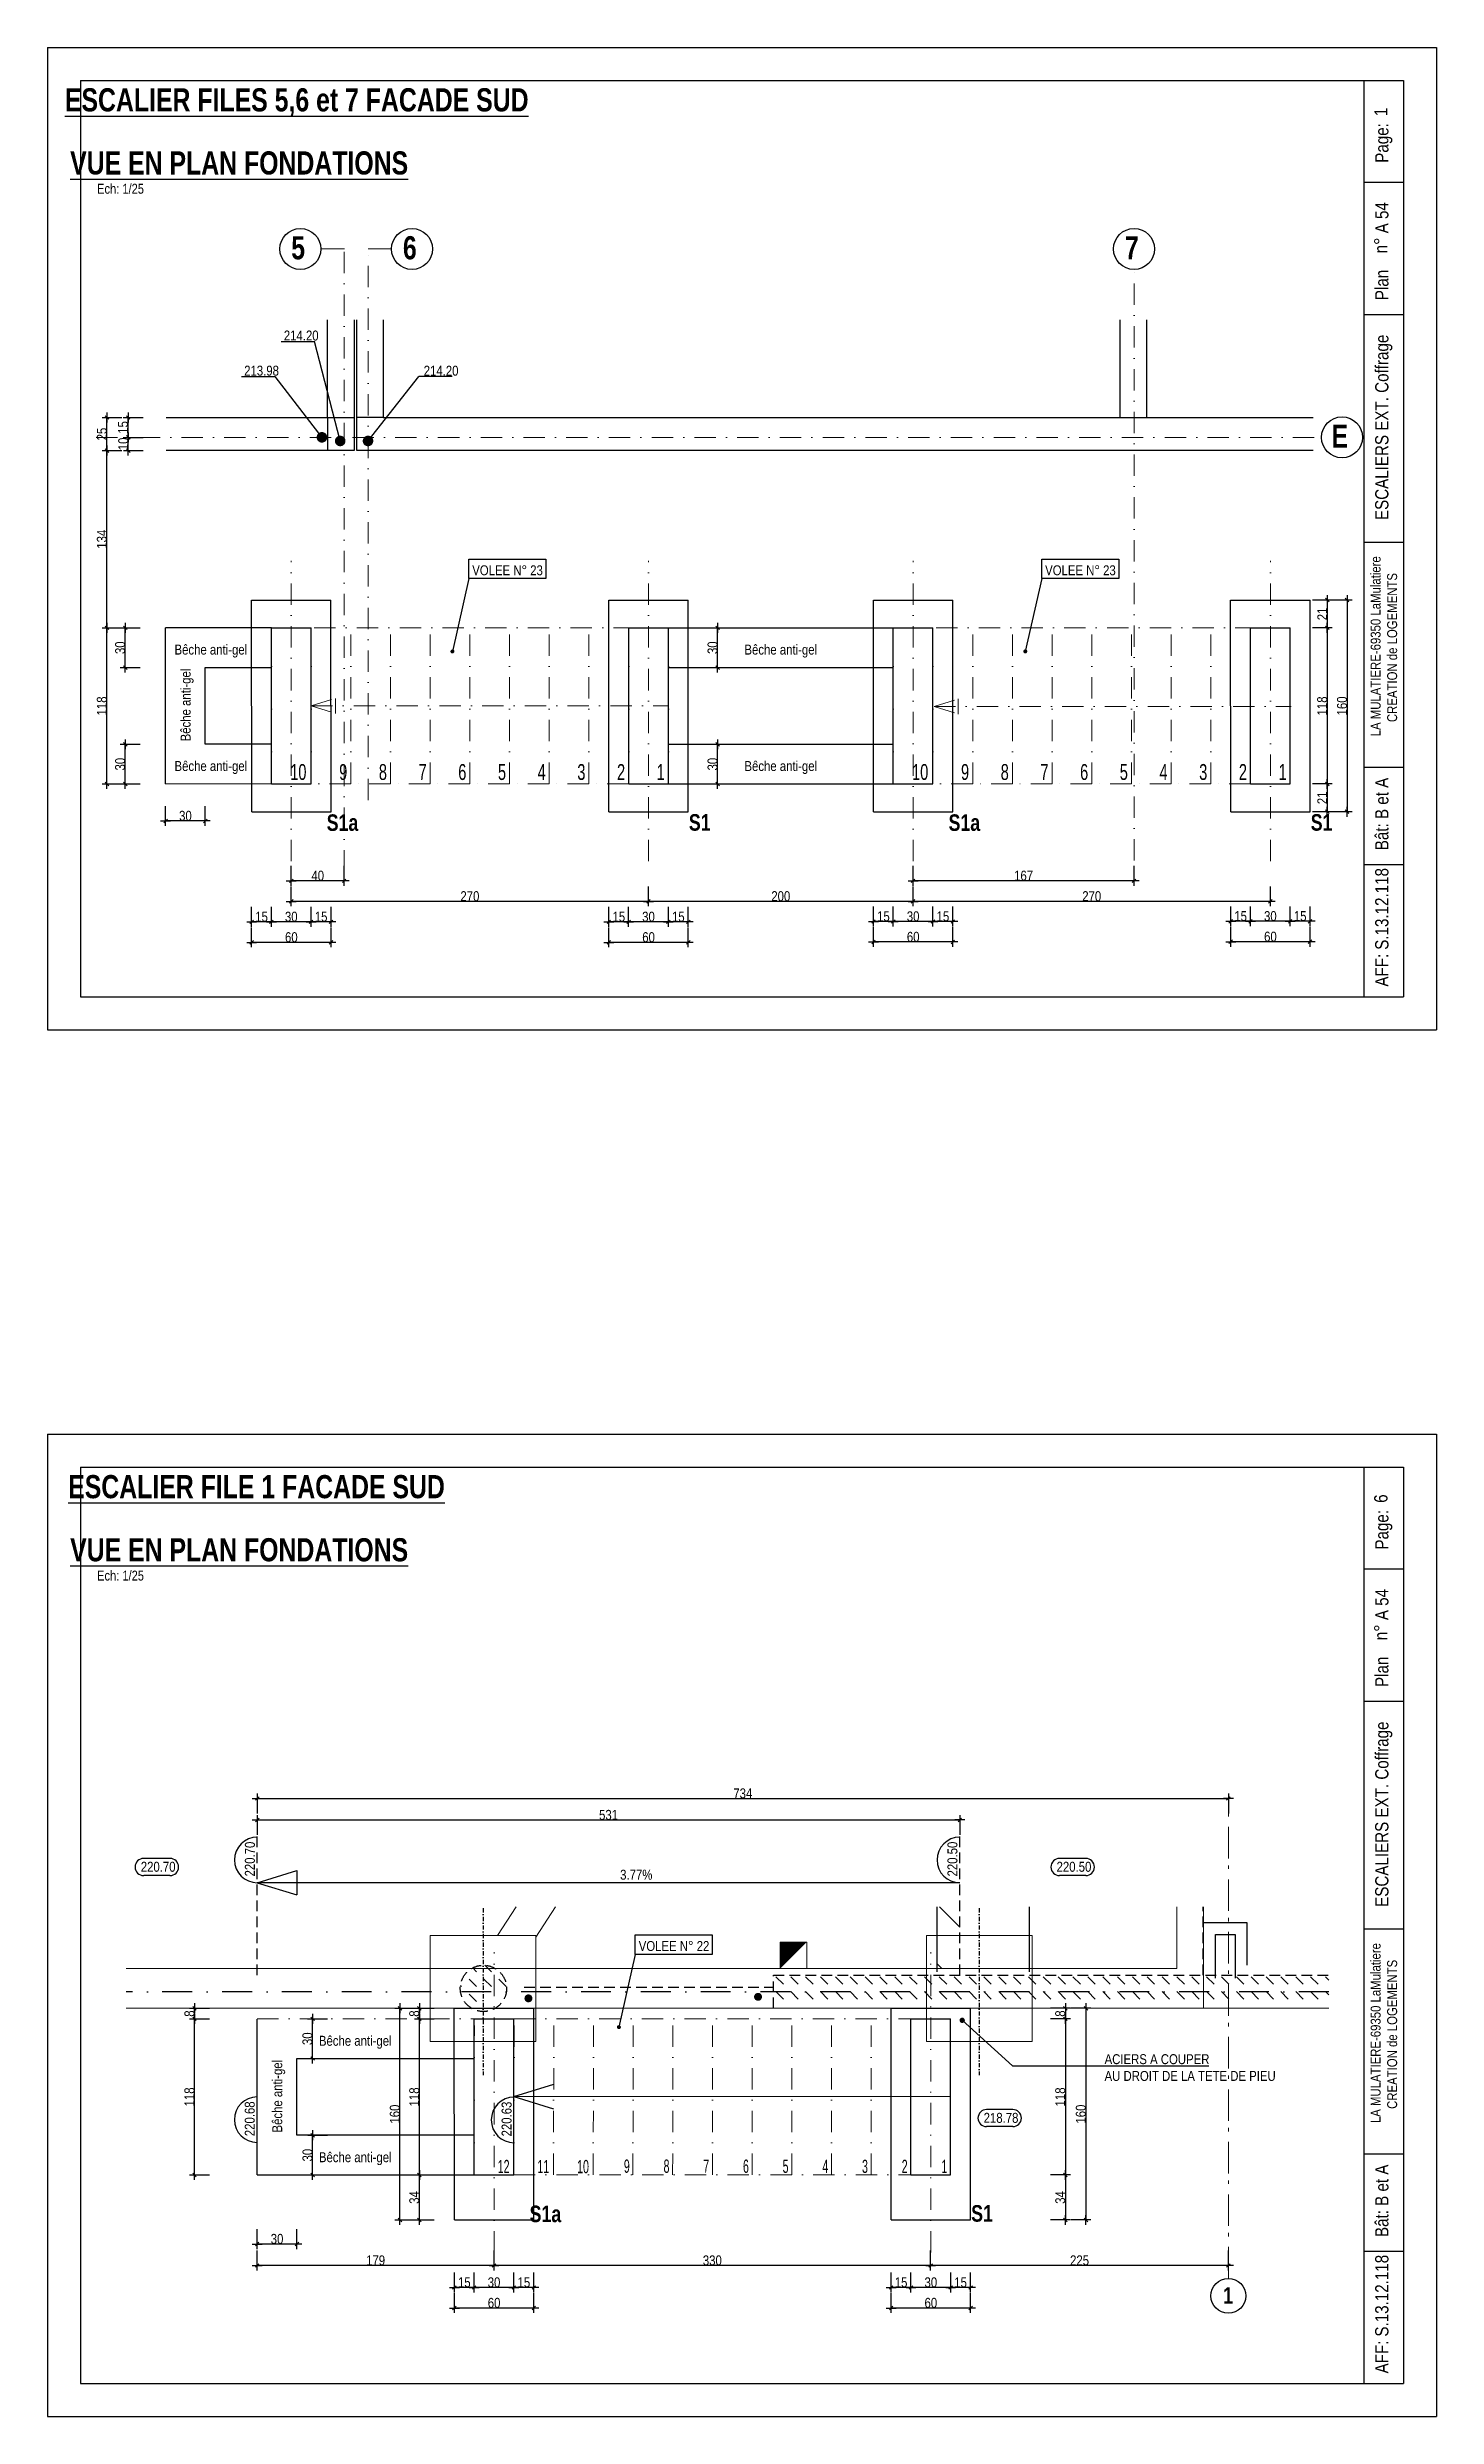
# Model space of a CAD drawing. Header units: centimetres. Extents: x 40138 to 55380, y -25189 to -21608.
# Drawn here: x 42891 to 44991, y -25189 to -21608 of the extents above; entities that cross this region are included whole.
import ezdxf
from ezdxf.enums import TextEntityAlignment as Align

# ---------------------------------------------------------------- set-up
doc = ezdxf.new("R2010")
doc.units = ezdxf.units.CM
doc.header["$LTSCALE"] = 25.4
doc.header["$PDMODE"] = 1
doc.header["$PDSIZE"] = -2
for name, pattern in [('CACHEX2', [19.05, 12.7, -6.35]), ('Style de ligne -6', [1.04164, 0.625, -0.20828, 0.06943, -0.13893]), ('TIRETPTX2', [50.8, 25.4, -12.7, 0, -12.7])]:
    doc.linetypes.add(name, pattern=pattern)
for name, color, linetype in [('01_cote_gen', 4, 'Continuous'), ('01_fenetres', 171, 'Continuous'), ('01_linteaux', 2, 'Continuous'), ('01_murs_sup', 2, 'CACHEX2'), ('01_poch_murs', 253, 'Continuous'), ('01_texte', 230, 'Continuous'), ('AA_COTES', 2, 'Continuous')]:
    doc.layers.add(name, color=color, linetype=linetype)
for name, color, linetype, lineweight in [('01_murs_coup', 5, 'Continuous', 60), ('01_PIEUX', 5, 'Continuous', 60), ('01_résv', 32, 'Continuous', 9), ('01_tram_axes', 2, 'TIRETPTX2', 9), ('B Général', 7, 'Continuous', 5)]:
    doc.layers.add(name, color=color, linetype=linetype, lineweight=lineweight)
doc.styles.add('ARIAL NA', font='ARIALN.TTF')
doc.styles.add('Arial Narrow', font='ARIALN.TTF')
doc.styles.add('impact', font='impact.ttf')
doc.styles.add('MATTE_TXT', font='arial.ttf')
doc.styles.add('STYLE2', font='ARIALN.TTF')
doc.dimstyles.new('JB25', dxfattribs={"dimscale": 0.1, "dimtxt": 150, "dimasz": 15, "dimexe": 0.1, "dimexo": 0.1, "dimgap": 0.09, "dimtad": 1, "dimdec": 1, "dimlfac": 0.5, "dimdsep": 46, "dimtxsty": 'STYLE2', "dimblk1": 'BOND_G', "dimblk2": 'BOND_D', "dimsah": 1, "dimcen": 1.5, "dimdle": 0.01, "dimse1": 1, "dimse2": 1, "dimclrd": 4, "dimclre": 2, "dimclrt": 6, "dimazin": 2, "dimtfac": 2.333333, "dimtdec": 1, "dimtix": 1, "dimtmove": 2, "dimatfit": 3, "dimldrblk": 'BOND_G', "dimfxl": 1, "dimtolj": 1, "dimtzin": 0, "dimarcsym": 0})
pattern_1 = [(135, (-328.567, -1414.808), (-22.4506403, 2e-15), [15.875, -15.875])]

msp = doc.modelspace()

# ---------------------------------------------------------------- texts
at = {"layer": '01_texte'}
for s, height, style, p in [('%%UESCALIER FILES 5,6 et 7 FACADE SUD', 35, 'impact', (43268.26, -21714.92)), ('%%UVUE EN PLAN FONDATIONS', 35, 'impact', (43181.22, -21810.31)), ('VOLEE N° 23', 15, 'Arial Narrow', (43586.93, -22410.06)), ('VOLEE N° 23', 15, 'Arial Narrow', (44452.93, -22410.06)), ('Bêche anti-gel', 15, 'Arial Narrow', (43138.43, -22529.97)), ('Bêche anti-gel', 15, 'Arial Narrow', (43999.93, -22529.97)), ('Bêche anti-gel', 15, 'Arial Narrow', (43138.43, -22705.97)), ('Bêche anti-gel', 15, 'Arial Narrow', (43999.93, -22705.97)), ('S1a', 25, 'impact', (43337.46, -22799.52)), ('S1', 25, 'impact', (43877.46, -22799.18)), ('S1a', 25, 'impact', (44277.46, -22799.51)), ('S1', 25, 'impact', (44817.46, -22799.17)), ('%%UESCALIER FILE 1 FACADE SUD', 35, 'impact', (43207.47, -23811.22)), ('%%UVUE EN PLAN FONDATIONS', 35, 'impact', (43181.22, -23906.61)), ('220.70', 15, 'Arial Narrow', (43058.79, -24369.82)), ('220.50', 15, 'Arial Narrow', (44443.15, -24369.82)), ('3.77%%%', 15, 'Arial Narrow', (43781.52, -24381.81)), ('VOLEE N° 22', 15, 'Arial Narrow', (43838.59, -24489.6)), ('Bêche anti-gel', 15, 'Arial Narrow', (43356.71, -24632.85)), ('AU DROIT DE LA TETE DE PIEU', 15, 'Arial Narrow', (44618.76, -24685.99)), ('ACIERS A COUPER', 15, 'Arial Narrow', (44568.68, -24660.64)), ('218.78', 15, 'Arial Narrow', (44332.89, -24749.35)), ('Bêche anti-gel', 15, 'Arial Narrow', (43356.71, -24808.85)), ('S1a', 25, 'impact', (43644.2, -24902.52)), ('S1', 25, 'impact', (44304.2, -24901.77))]:
    msp.add_text(s, height=height, dxfattribs=dict(at, style=style)).set_placement(p, align=Align.BOTTOM_CENTER)
at = {"layer": '01_texte', "style": 'STYLE2'}
for s, height, p in [('1', 20, (44917.05, -21711.39)), ('Page:', 20, (44918.49, -21782.07)), ('A 54', 20, (44918.49, -21888.72)), ('n%%D', 20, (44917.05, -21919.06)), ('Plan', 20, (44918.49, -21989.74)), ('ESCALIERS EXT. Coffrage', 20, (44918.49, -22322.07)), ('LA MULATIERE-69350 LaMulatiere', 15, (44906.62, -22648.98)), ('CREATION de LOGEMENTS', 15, (44931.62, -22627.5)), ('Bât: B et A', 20, (44918.49, -22821.2)), ('S.13.12.118', 20, (44918.49, -22971.7)), ('AFF:', 20, (44918.49, -23027.36)), ('6', 20, (44917.05, -23807.69)), ('Page:', 20, (44918.49, -23878.37)), ('A 54', 20, (44918.49, -23985.01)), ('n%%D', 20, (44917.05, -24015.36)), ('Plan', 20, (44918.49, -24086.04)), ('ESCALIERS EXT. Coffrage', 20, (44918.49, -24418.37)), ('LA MULATIERE-69350 LaMulatiere', 15, (44906.62, -24745.28)), ('CREATION de LOGEMENTS', 15, (44931.62, -24723.8)), ('Bât: B et A', 20, (44918.49, -24917.49)), ('S.13.12.118', 20, (44918.49, -25067.99)), ('AFF:', 20, (44918.49, -25123.66))]:
    msp.add_text(s, height=height, rotation=90, dxfattribs=at).set_placement(p)
at = {"layer": '01_texte', "style": 'MATTE_TXT', "width": 0.8}
for p in [(43001.93, -21833.35), (43001.93, -23929.65)]:
    msp.add_text('Ech: 1/25', height=15, dxfattribs=at).set_placement(p, align=Align.BOTTOM_CENTER)
at = {"layer": '01_texte', "style": 'impact'}
for s, p in [('5', (43270.39, -21910.53)), ('6', (43439.18, -21910.53)), ('7', (44530.67, -21910.52)), ('E', (44845.01, -22195.22))]:
    msp.add_text(s, height=35, dxfattribs=at).set_placement(p, align=Align.MIDDLE_CENTER)
at = {"layer": '01_texte', "style": 'ARIAL NA'}
for s, p in [('214.20', (43248.76, -22050.72)), ('213.98', (43188.82, -22103.8)), ('214.20', (43460.21, -22103.91))]:
    msp.add_text(s, height=15, dxfattribs=at).set_placement(p)
at = {"layer": '01_texte', "style": 'Arial Narrow'}
for s, p in [('Bêche anti-gel', (43112.37, -22601.7)), ('220.70', (43209.43, -24346.15)), ('220.50', (44271.43, -24346.15)), ('Bêche anti-gel', (43250.82, -24704.58)), ('220.68', (43209.18, -24738.75)), ('220.63', (43597.46, -24739.14))]:
    msp.add_text(s, height=15, rotation=90, dxfattribs=at).set_placement(p, align=Align.BOTTOM_CENTER)
at = {"layer": '01_texte', "style": 'ARIAL NA', "width": 0.7}
for s, p in [('12', (43572.12, -24820.88)), ('11', (43632.12, -24820.94)), ('10', (43692.12, -24821)), ('9', (43762.78, -24820.3)), ('8', (43822.78, -24820.36)), ('7', (43882.78, -24820.42)), ('6', (43942.78, -24820.48)), ('5', (44002.78, -24820.54)), ('4', (44062.78, -24820.6)), ('3', (44122.78, -24820.66)), ('2', (44182.78, -24820.72)), ('1', (44242.78, -24820.78))]:
    msp.add_text(s, height=20, dxfattribs=at).set_placement(p)
at = {"layer": '01_texte', "insert": (44668.65, -24993.36), "char_height": 25, "attachment_point": 1, "rotation": 0, "line_spacing_factor": 0.895453, "style": 'impact'}
msp.add_mtext('1', dxfattribs=at)
at = {"layer": '01_tram_axes', "color": 2, "ltscale": 0.05, "style": 'ARIAL NA', "width": 0.8}
for s, p in [('10', (43258.46, -22714.99)), ('9', (43332.42, -22714.99)), ('8', (43392.42, -22714.99)), ('7', (43452.42, -22714.99)), ('6', (43512.42, -22714.99)), ('5', (43572.42, -22714.99)), ('4', (43632.42, -22714.99)), ('3', (43692.42, -22714.99)), ('2', (43752.42, -22714.99)), ('1', (43812.42, -22714.99)), ('10', (44198.46, -22714.98)), ('9', (44272.42, -22714.98)), ('8', (44332.42, -22714.98)), ('7', (44392.42, -22714.98)), ('6', (44452.42, -22714.98)), ('5', (44512.42, -22714.98)), ('4', (44572.42, -22714.98)), ('3', (44632.42, -22714.98)), ('2', (44692.42, -22714.98)), ('1', (44752.42, -22714.98))]:
    msp.add_text(s, height=24, dxfattribs=at).set_placement(p)

# ---------------------------------------------------------------- blocks, each defined once
blk = doc.blocks.new('BOND_G')
at = {"layer": 'AA_COTES', "color": 0}
for p, q in [((5, 0), (-5, 0)), ((1.8, 1.8), (-1.8, -1.8)), ((0, -5), (0, 15))]:
    blk.add_line(p, q, dxfattribs=at)
blk = doc.blocks.new('BOND_D')
at = {"layer": 'AA_COTES', "color": 0}
for p, q in [((5, 0), (-5, 0)), ((-1.8, -1.8), (1.8, 1.8)), ((0, 5), (0, -15))]:
    blk.add_line(p, q, dxfattribs=at)
blk = doc.blocks.new('*D338')
at = {"layer": '01_cote_gen', "color": 4, "lineweight": -2, "ltscale": 0.1, "transparency": 16777216}
blk.add_line((42981.4, -22215.6), (42981.4, -22168.6), dxfattribs=at)
at = {"layer": 'Defpoints', "color": 0, "ltscale": 0.1, "transparency": 16777216}
for p in [(42981.4, -22167.1), (43089.9, -22167.1), (43095.9, -22217.1)]:
    blk.add_point(p, dxfattribs=at)
at = {"layer": '01_cote_gen', "color": 4, "lineweight": -2, "ltscale": 0.1, "transparency": 16777216, "xscale": 1.5, "yscale": 1.5, "zscale": 1.5}
for name, p, rotation in [('BOND_D', (42981.4, -22167.1), 90), ('BOND_G', (42981.4, -22217.1), 270)]:
    blk.add_blockref(name, p, dxfattribs=dict(at, rotation=rotation))
at = {"layer": '01_cote_gen', "color": 6, "ltscale": 0.1, "transparency": 16777216, "insert": (42973.7, -22192.1), "char_height": 15, "attachment_point": 5, "rotation": 90, "style": 'STYLE2'}
blk.add_mtext('\\A1;25', dxfattribs=at)
blk = doc.blocks.new('*D339')
at = {"layer": '01_cote_gen', "color": 4, "lineweight": -2, "ltscale": 0.1, "transparency": 16777216}
blk.add_line((43013.7, -22215.6), (43013.7, -22198.6), dxfattribs=at)
at = {"layer": 'Defpoints', "color": 0, "ltscale": 0.1, "transparency": 16777216}
for p in [(43013.7, -22197.1), (43051.2, -22197.1), (43109.4, -22217.1)]:
    blk.add_point(p, dxfattribs=at)
at = {"layer": '01_cote_gen', "color": 4, "lineweight": -2, "ltscale": 0.1, "transparency": 16777216, "xscale": 1.5, "yscale": 1.5, "zscale": 1.5}
for name, p, rotation in [('BOND_D', (43013.7, -22197.1), 90), ('BOND_G', (43013.7, -22217.1), 270)]:
    blk.add_blockref(name, p, dxfattribs=dict(at, rotation=rotation))
at = {"layer": '01_cote_gen', "color": 6, "ltscale": 0.1, "transparency": 16777216, "insert": (43006.1, -22207.1), "char_height": 15, "attachment_point": 5, "rotation": 90, "style": 'STYLE2'}
blk.add_mtext('\\A1;10', dxfattribs=at)
blk = doc.blocks.new('*D340')
at = {"layer": '01_cote_gen', "color": 4, "lineweight": -2, "ltscale": 0.1, "transparency": 16777216}
blk.add_line((43013.4, -22195.6), (43013.4, -22168.6), dxfattribs=at)
at = {"layer": 'Defpoints', "color": 0, "ltscale": 0.1, "transparency": 16777216}
for p in [(43013.4, -22167.1), (43042.4, -22167.1), (43042.4, -22197.1)]:
    blk.add_point(p, dxfattribs=at)
at = {"layer": '01_cote_gen', "color": 4, "lineweight": -2, "ltscale": 0.1, "transparency": 16777216, "xscale": 1.5, "yscale": 1.5, "zscale": 1.5}
for name, p, rotation in [('BOND_D', (43013.4, -22167.1), 90), ('BOND_G', (43013.4, -22197.1), 270)]:
    blk.add_blockref(name, p, dxfattribs=dict(at, rotation=rotation))
at = {"layer": '01_cote_gen', "color": 6, "ltscale": 0.1, "transparency": 16777216, "insert": (43005.7, -22182.1), "char_height": 15, "attachment_point": 5, "rotation": 90, "style": 'STYLE2'}
blk.add_mtext('\\A1;15', dxfattribs=at)
blk = doc.blocks.new('*D341')
at = {"layer": '01_cote_gen', "color": 4, "lineweight": -2, "ltscale": 0.1, "transparency": 16777216}
blk.add_line((42981.4, -22483.6), (42981.4, -22218.6), dxfattribs=at)
at = {"layer": 'Defpoints', "color": 0, "ltscale": 0.1, "transparency": 16777216}
for p in [(42981.4, -22217.1), (43070.9, -22217.1), (43070, -22485.1)]:
    blk.add_point(p, dxfattribs=at)
at = {"layer": '01_cote_gen', "color": 4, "lineweight": -2, "ltscale": 0.1, "transparency": 16777216, "xscale": 1.5, "yscale": 1.5, "zscale": 1.5}
for name, p, rotation in [('BOND_D', (42981.4, -22217.1), 90), ('BOND_G', (42981.4, -22485.1), 270)]:
    blk.add_blockref(name, p, dxfattribs=dict(at, rotation=rotation))
at = {"layer": '01_cote_gen', "color": 6, "ltscale": 0.1, "transparency": 16777216, "insert": (42973.7, -22351.1), "char_height": 15, "attachment_point": 5, "rotation": 90, "style": 'STYLE2'}
blk.add_mtext('\\A1;134', dxfattribs=at)
blk = doc.blocks.new('*D342')
at = {"layer": '01_cote_gen', "color": 4, "lineweight": -2, "ltscale": 0.1, "transparency": 16777216}
blk.add_line((42981.4, -22719.6), (42981.4, -22486.6), dxfattribs=at)
at = {"layer": 'Defpoints', "color": 0, "ltscale": 0.1, "transparency": 16777216}
for p in [(42981.4, -22485.1), (43230, -22485.1), (43070, -22721.1)]:
    blk.add_point(p, dxfattribs=at)
at = {"layer": '01_cote_gen', "color": 4, "lineweight": -2, "ltscale": 0.1, "transparency": 16777216, "xscale": 1.5, "yscale": 1.5, "zscale": 1.5}
for name, p, rotation in [('BOND_D', (42981.4, -22485.1), 90), ('BOND_G', (42981.4, -22721.1), 270)]:
    blk.add_blockref(name, p, dxfattribs=dict(at, rotation=rotation))
at = {"layer": '01_cote_gen', "color": 6, "ltscale": 0.1, "transparency": 16777216, "insert": (42973.7, -22603.1), "char_height": 15, "attachment_point": 5, "rotation": 90, "style": 'STYLE2'}
blk.add_mtext('\\A1;118', dxfattribs=at)
blk = doc.blocks.new('*D375')
at = {"layer": '01_cote_gen', "color": 4, "lineweight": -2, "ltscale": 0.1, "transparency": 16777216}
blk.add_line((43338.5, -22867.5), (43261.5, -22867.5), dxfattribs=at)
at = {"layer": 'Defpoints', "color": 0, "ltscale": 0.1, "transparency": 16777216}
for p in [(43260, -22838), (43260, -22867.5), (43340, -22853.4)]:
    blk.add_point(p, dxfattribs=at)
at = {"layer": '01_cote_gen', "color": 4, "lineweight": -2, "ltscale": 0.1, "transparency": 16777216, "xscale": 1.5, "yscale": 1.5, "zscale": 1.5, "rotation": 180}
blk.add_blockref('BOND_D', (43260, -22867.5), dxfattribs=at)
at = {"layer": '01_cote_gen', "color": 4, "lineweight": -2, "ltscale": 0.1, "transparency": 16777216, "xscale": 1.5, "yscale": 1.5, "zscale": 1.5}
blk.add_blockref('BOND_G', (43340, -22867.5), dxfattribs=at)
at = {"layer": '01_cote_gen', "color": 6, "ltscale": 0.1, "transparency": 16777216, "insert": (43300, -22859.8), "char_height": 15, "attachment_point": 5, "style": 'STYLE2'}
blk.add_mtext('\\A1;40', dxfattribs=at)
blk = doc.blocks.new('*D376')
at = {"layer": '01_cote_gen', "color": 4, "lineweight": -2, "ltscale": 0.1, "transparency": 16777216}
blk.add_line((43798.5, -22898.5), (43261.5, -22898.5), dxfattribs=at)
at = {"layer": 'Defpoints', "color": 0, "ltscale": 0.1, "transparency": 16777216}
for p in [(43800, -22838), (43260, -22875), (43260, -22898.5)]:
    blk.add_point(p, dxfattribs=at)
at = {"layer": '01_cote_gen', "color": 4, "lineweight": -2, "ltscale": 0.1, "transparency": 16777216, "xscale": 1.5, "yscale": 1.5, "zscale": 1.5, "rotation": 180}
blk.add_blockref('BOND_D', (43260, -22898.5), dxfattribs=at)
at = {"layer": '01_cote_gen', "color": 4, "lineweight": -2, "ltscale": 0.1, "transparency": 16777216, "xscale": 1.5, "yscale": 1.5, "zscale": 1.5}
blk.add_blockref('BOND_G', (43800, -22898.5), dxfattribs=at)
at = {"layer": '01_cote_gen', "color": 6, "ltscale": 0.1, "transparency": 16777216, "insert": (43530, -22890.8), "char_height": 15, "attachment_point": 5, "style": 'STYLE2'}
blk.add_mtext('\\A1;270', dxfattribs=at)
blk = doc.blocks.new('*D377')
at = {"layer": '01_cote_gen', "color": 4, "lineweight": -2, "ltscale": 0.1, "transparency": 16777216}
blk.add_line((44738.5, -22898.5), (44201.5, -22898.5), dxfattribs=at)
at = {"layer": 'Defpoints', "color": 0, "ltscale": 0.1, "transparency": 16777216}
for p in [(44200, -22838), (44740, -22838), (44200, -22898.5)]:
    blk.add_point(p, dxfattribs=at)
at = {"layer": '01_cote_gen', "color": 4, "lineweight": -2, "ltscale": 0.1, "transparency": 16777216, "xscale": 1.5, "yscale": 1.5, "zscale": 1.5, "rotation": 180}
blk.add_blockref('BOND_D', (44200, -22898.5), dxfattribs=at)
at = {"layer": '01_cote_gen', "color": 4, "lineweight": -2, "ltscale": 0.1, "transparency": 16777216, "xscale": 1.5, "yscale": 1.5, "zscale": 1.5}
blk.add_blockref('BOND_G', (44740, -22898.5), dxfattribs=at)
at = {"layer": '01_cote_gen', "color": 6, "ltscale": 0.1, "transparency": 16777216, "insert": (44470, -22890.8), "char_height": 15, "attachment_point": 5, "style": 'STYLE2'}
blk.add_mtext('\\A1;270', dxfattribs=at)
blk = doc.blocks.new('*D378')
at = {"layer": '01_cote_gen', "color": 4, "lineweight": -2, "ltscale": 0.1, "transparency": 16777216}
blk.add_line((44198.5, -22898.5), (43801.5, -22898.5), dxfattribs=at)
at = {"layer": 'Defpoints', "color": 0, "ltscale": 0.1, "transparency": 16777216}
for p in [(43800, -22838), (44200, -22838), (43800, -22898.5)]:
    blk.add_point(p, dxfattribs=at)
at = {"layer": '01_cote_gen', "color": 4, "lineweight": -2, "ltscale": 0.1, "transparency": 16777216, "xscale": 1.5, "yscale": 1.5, "zscale": 1.5, "rotation": 180}
blk.add_blockref('BOND_D', (43800, -22898.5), dxfattribs=at)
at = {"layer": '01_cote_gen', "color": 4, "lineweight": -2, "ltscale": 0.1, "transparency": 16777216, "xscale": 1.5, "yscale": 1.5, "zscale": 1.5}
blk.add_blockref('BOND_G', (44200, -22898.5), dxfattribs=at)
at = {"layer": '01_cote_gen', "color": 6, "ltscale": 0.1, "transparency": 16777216, "insert": (44000, -22890.8), "char_height": 15, "attachment_point": 5, "style": 'STYLE2'}
blk.add_mtext('\\A1;200', dxfattribs=at)
blk = doc.blocks.new('*D379')
at = {"layer": '01_cote_gen', "color": 4, "lineweight": -2, "ltscale": 0.1, "transparency": 16777216}
blk.add_line((44532.5, -22867.5), (44201.5, -22867.5), dxfattribs=at)
at = {"layer": 'Defpoints', "color": 0, "ltscale": 0.1, "transparency": 16777216}
for p in [(44200, -22838), (44534, -22836.9), (44200, -22867.5)]:
    blk.add_point(p, dxfattribs=at)
at = {"layer": '01_cote_gen', "color": 4, "lineweight": -2, "ltscale": 0.1, "transparency": 16777216, "xscale": 1.5, "yscale": 1.5, "zscale": 1.5, "rotation": 180}
blk.add_blockref('BOND_D', (44200, -22867.5), dxfattribs=at)
at = {"layer": '01_cote_gen', "color": 4, "lineweight": -2, "ltscale": 0.1, "transparency": 16777216, "xscale": 1.5, "yscale": 1.5, "zscale": 1.5}
blk.add_blockref('BOND_G', (44534, -22867.5), dxfattribs=at)
at = {"layer": '01_cote_gen', "color": 6, "ltscale": 0.1, "transparency": 16777216, "insert": (44367, -22859.8), "char_height": 15, "attachment_point": 5, "style": 'STYLE2'}
blk.add_mtext('\\A1;167', dxfattribs=at)
blk = doc.blocks.new('*D385')
at = {"layer": '01_cote_gen', "color": 4, "lineweight": -2, "ltscale": 0.1, "transparency": 16777216}
blk.add_line((43318.6, -22929.5), (43291.5, -22929.5), dxfattribs=at)
at = {"layer": 'Defpoints', "color": 0, "ltscale": 0.1, "transparency": 16777216}
for p in [(43290, -22644.5), (43320.1, -22644.5), (43290, -22929.5)]:
    blk.add_point(p, dxfattribs=at)
at = {"layer": '01_cote_gen', "color": 4, "lineweight": -2, "ltscale": 0.1, "transparency": 16777216, "xscale": 1.5, "yscale": 1.5, "zscale": 1.5, "rotation": 180}
blk.add_blockref('BOND_D', (43290, -22929.5), dxfattribs=at)
at = {"layer": '01_cote_gen', "color": 4, "lineweight": -2, "ltscale": 0.1, "transparency": 16777216, "xscale": 1.5, "yscale": 1.5, "zscale": 1.5}
blk.add_blockref('BOND_G', (43320.1, -22929.5), dxfattribs=at)
at = {"layer": '01_cote_gen', "color": 6, "ltscale": 0.1, "transparency": 16777216, "insert": (43305.1, -22921.8), "char_height": 15, "attachment_point": 5, "style": 'STYLE2'}
blk.add_mtext('\\A1;15', dxfattribs=at)
blk = doc.blocks.new('*D386')
at = {"layer": '01_cote_gen', "color": 4, "lineweight": -2, "ltscale": 0.1, "transparency": 16777216}
blk.add_line((43288.5, -22929.5), (43231.5, -22929.5), dxfattribs=at)
at = {"layer": 'Defpoints', "color": 0, "ltscale": 0.1, "transparency": 16777216}
for p in [(43230, -22674), (43290, -22674), (43230, -22929.5)]:
    blk.add_point(p, dxfattribs=at)
at = {"layer": '01_cote_gen', "color": 4, "lineweight": -2, "ltscale": 0.1, "transparency": 16777216, "xscale": 1.5, "yscale": 1.5, "zscale": 1.5, "rotation": 180}
blk.add_blockref('BOND_D', (43230, -22929.5), dxfattribs=at)
at = {"layer": '01_cote_gen', "color": 4, "lineweight": -2, "ltscale": 0.1, "transparency": 16777216, "xscale": 1.5, "yscale": 1.5, "zscale": 1.5}
blk.add_blockref('BOND_G', (43290, -22929.5), dxfattribs=at)
at = {"layer": '01_cote_gen', "color": 6, "ltscale": 0.1, "transparency": 16777216, "insert": (43260, -22921.8), "char_height": 15, "attachment_point": 5, "style": 'STYLE2'}
blk.add_mtext('\\A1;30', dxfattribs=at)
blk = doc.blocks.new('*D387')
at = {"layer": '01_cote_gen', "color": 4, "lineweight": -2, "ltscale": 0.1, "transparency": 16777216}
blk.add_line((43228.5, -22929.5), (43201.6, -22929.5), dxfattribs=at)
at = {"layer": 'Defpoints', "color": 0, "ltscale": 0.1, "transparency": 16777216}
for p in [(43200.1, -22603.1), (43230, -22603.1), (43200.1, -22929.5)]:
    blk.add_point(p, dxfattribs=at)
at = {"layer": '01_cote_gen', "color": 4, "lineweight": -2, "ltscale": 0.1, "transparency": 16777216, "xscale": 1.5, "yscale": 1.5, "zscale": 1.5, "rotation": 180}
blk.add_blockref('BOND_D', (43200.1, -22929.5), dxfattribs=at)
at = {"layer": '01_cote_gen', "color": 4, "lineweight": -2, "ltscale": 0.1, "transparency": 16777216, "xscale": 1.5, "yscale": 1.5, "zscale": 1.5}
blk.add_blockref('BOND_G', (43230, -22929.5), dxfattribs=at)
at = {"layer": '01_cote_gen', "color": 6, "ltscale": 0.1, "transparency": 16777216, "insert": (43215.1, -22921.8), "char_height": 15, "attachment_point": 5, "style": 'STYLE2'}
blk.add_mtext('\\A1;15', dxfattribs=at)
blk = doc.blocks.new('*D388')
at = {"layer": '01_cote_gen', "color": 4, "lineweight": -2, "ltscale": 0.1, "transparency": 16777216}
blk.add_line((43318.6, -22960.5), (43201.6, -22960.5), dxfattribs=at)
at = {"layer": 'Defpoints', "color": 0, "ltscale": 0.1, "transparency": 16777216}
for p in [(43200.1, -22937), (43320.1, -22937), (43200.1, -22960.5)]:
    blk.add_point(p, dxfattribs=at)
at = {"layer": '01_cote_gen', "color": 4, "lineweight": -2, "ltscale": 0.1, "transparency": 16777216, "xscale": 1.5, "yscale": 1.5, "zscale": 1.5, "rotation": 180}
blk.add_blockref('BOND_D', (43200.1, -22960.5), dxfattribs=at)
at = {"layer": '01_cote_gen', "color": 4, "lineweight": -2, "ltscale": 0.1, "transparency": 16777216, "xscale": 1.5, "yscale": 1.5, "zscale": 1.5}
blk.add_blockref('BOND_G', (43320.1, -22960.5), dxfattribs=at)
at = {"layer": '01_cote_gen', "color": 6, "ltscale": 0.1, "transparency": 16777216, "insert": (43260.1, -22952.8), "char_height": 15, "attachment_point": 5, "style": 'STYLE2'}
blk.add_mtext('\\A1;60', dxfattribs=at)
blk = doc.blocks.new('*D390')
at = {"layer": '01_cote_gen', "color": 4, "lineweight": -2, "ltscale": 0.1, "transparency": 16777216}
blk.add_line((43858.6, -22929.5), (43831.5, -22929.5), dxfattribs=at)
at = {"layer": 'Defpoints', "color": 0, "ltscale": 0.1, "transparency": 16777216}
for p in [(43830, -22644.5), (43860.1, -22644.5), (43830, -22929.5)]:
    blk.add_point(p, dxfattribs=at)
at = {"layer": '01_cote_gen', "color": 4, "lineweight": -2, "ltscale": 0.1, "transparency": 16777216, "xscale": 1.5, "yscale": 1.5, "zscale": 1.5, "rotation": 180}
blk.add_blockref('BOND_D', (43830, -22929.5), dxfattribs=at)
at = {"layer": '01_cote_gen', "color": 4, "lineweight": -2, "ltscale": 0.1, "transparency": 16777216, "xscale": 1.5, "yscale": 1.5, "zscale": 1.5}
blk.add_blockref('BOND_G', (43860.1, -22929.5), dxfattribs=at)
at = {"layer": '01_cote_gen', "color": 6, "ltscale": 0.1, "transparency": 16777216, "insert": (43845.1, -22921.8), "char_height": 15, "attachment_point": 5, "style": 'STYLE2'}
blk.add_mtext('\\A1;15', dxfattribs=at)
blk = doc.blocks.new('*D391')
at = {"layer": '01_cote_gen', "color": 4, "lineweight": -2, "ltscale": 0.1, "transparency": 16777216}
blk.add_line((43828.5, -22929.5), (43771.5, -22929.5), dxfattribs=at)
at = {"layer": 'Defpoints', "color": 0, "ltscale": 0.1, "transparency": 16777216}
for p in [(43770, -22674), (43830, -22674), (43770, -22929.5)]:
    blk.add_point(p, dxfattribs=at)
at = {"layer": '01_cote_gen', "color": 4, "lineweight": -2, "ltscale": 0.1, "transparency": 16777216, "xscale": 1.5, "yscale": 1.5, "zscale": 1.5, "rotation": 180}
blk.add_blockref('BOND_D', (43770, -22929.5), dxfattribs=at)
at = {"layer": '01_cote_gen', "color": 4, "lineweight": -2, "ltscale": 0.1, "transparency": 16777216, "xscale": 1.5, "yscale": 1.5, "zscale": 1.5}
blk.add_blockref('BOND_G', (43830, -22929.5), dxfattribs=at)
at = {"layer": '01_cote_gen', "color": 6, "ltscale": 0.1, "transparency": 16777216, "insert": (43800, -22921.8), "char_height": 15, "attachment_point": 5, "style": 'STYLE2'}
blk.add_mtext('\\A1;30', dxfattribs=at)
blk = doc.blocks.new('*D392')
at = {"layer": '01_cote_gen', "color": 4, "lineweight": -2, "ltscale": 0.1, "transparency": 16777216}
blk.add_line((43768.5, -22929.5), (43741.6, -22929.5), dxfattribs=at)
at = {"layer": 'Defpoints', "color": 0, "ltscale": 0.1, "transparency": 16777216}
for p in [(43740.1, -22603.1), (43770, -22603.1), (43740.1, -22929.5)]:
    blk.add_point(p, dxfattribs=at)
at = {"layer": '01_cote_gen', "color": 4, "lineweight": -2, "ltscale": 0.1, "transparency": 16777216, "xscale": 1.5, "yscale": 1.5, "zscale": 1.5, "rotation": 180}
blk.add_blockref('BOND_D', (43740.1, -22929.5), dxfattribs=at)
at = {"layer": '01_cote_gen', "color": 4, "lineweight": -2, "ltscale": 0.1, "transparency": 16777216, "xscale": 1.5, "yscale": 1.5, "zscale": 1.5}
blk.add_blockref('BOND_G', (43770, -22929.5), dxfattribs=at)
at = {"layer": '01_cote_gen', "color": 6, "ltscale": 0.1, "transparency": 16777216, "insert": (43755.1, -22921.8), "char_height": 15, "attachment_point": 5, "style": 'STYLE2'}
blk.add_mtext('\\A1;15', dxfattribs=at)
blk = doc.blocks.new('*D389')
at = {"layer": '01_cote_gen', "color": 4, "lineweight": -2, "ltscale": 0.1, "transparency": 16777216}
blk.add_line((43858.6, -22960.5), (43741.6, -22960.5), dxfattribs=at)
at = {"layer": 'Defpoints', "color": 0, "ltscale": 0.1, "transparency": 16777216}
for p in [(43740.1, -22937), (43860.1, -22937), (43740.1, -22960.5)]:
    blk.add_point(p, dxfattribs=at)
at = {"layer": '01_cote_gen', "color": 4, "lineweight": -2, "ltscale": 0.1, "transparency": 16777216, "xscale": 1.5, "yscale": 1.5, "zscale": 1.5, "rotation": 180}
blk.add_blockref('BOND_D', (43740.1, -22960.5), dxfattribs=at)
at = {"layer": '01_cote_gen', "color": 4, "lineweight": -2, "ltscale": 0.1, "transparency": 16777216, "xscale": 1.5, "yscale": 1.5, "zscale": 1.5}
blk.add_blockref('BOND_G', (43860.1, -22960.5), dxfattribs=at)
at = {"layer": '01_cote_gen', "color": 6, "ltscale": 0.1, "transparency": 16777216, "insert": (43800.1, -22952.8), "char_height": 15, "attachment_point": 5, "style": 'STYLE2'}
blk.add_mtext('\\A1;60', dxfattribs=at)
blk = doc.blocks.new('*D394')
at = {"layer": '01_cote_gen', "color": 4, "lineweight": -2, "ltscale": 0.1, "transparency": 16777216}
blk.add_line((44258.6, -22928.9), (44231.5, -22928.9), dxfattribs=at)
at = {"layer": 'Defpoints', "color": 0, "ltscale": 0.1, "transparency": 16777216}
for p in [(44230, -22643.9), (44260.1, -22643.9), (44230, -22928.9)]:
    blk.add_point(p, dxfattribs=at)
at = {"layer": '01_cote_gen', "color": 4, "lineweight": -2, "ltscale": 0.1, "transparency": 16777216, "xscale": 1.5, "yscale": 1.5, "zscale": 1.5, "rotation": 180}
blk.add_blockref('BOND_D', (44230, -22928.9), dxfattribs=at)
at = {"layer": '01_cote_gen', "color": 4, "lineweight": -2, "ltscale": 0.1, "transparency": 16777216, "xscale": 1.5, "yscale": 1.5, "zscale": 1.5}
blk.add_blockref('BOND_G', (44260.1, -22928.9), dxfattribs=at)
at = {"layer": '01_cote_gen', "color": 6, "ltscale": 0.1, "transparency": 16777216, "insert": (44245.1, -22921.2), "char_height": 15, "attachment_point": 5, "style": 'STYLE2'}
blk.add_mtext('\\A1;15', dxfattribs=at)
blk = doc.blocks.new('*D395')
at = {"layer": '01_cote_gen', "color": 4, "lineweight": -2, "ltscale": 0.1, "transparency": 16777216}
blk.add_line((44228.5, -22928.9), (44171.5, -22928.9), dxfattribs=at)
at = {"layer": 'Defpoints', "color": 0, "ltscale": 0.1, "transparency": 16777216}
for p in [(44170, -22673.4), (44230, -22673.4), (44170, -22928.9)]:
    blk.add_point(p, dxfattribs=at)
at = {"layer": '01_cote_gen', "color": 4, "lineweight": -2, "ltscale": 0.1, "transparency": 16777216, "xscale": 1.5, "yscale": 1.5, "zscale": 1.5, "rotation": 180}
blk.add_blockref('BOND_D', (44170, -22928.9), dxfattribs=at)
at = {"layer": '01_cote_gen', "color": 4, "lineweight": -2, "ltscale": 0.1, "transparency": 16777216, "xscale": 1.5, "yscale": 1.5, "zscale": 1.5}
blk.add_blockref('BOND_G', (44230, -22928.9), dxfattribs=at)
at = {"layer": '01_cote_gen', "color": 6, "ltscale": 0.1, "transparency": 16777216, "insert": (44200, -22921.2), "char_height": 15, "attachment_point": 5, "style": 'STYLE2'}
blk.add_mtext('\\A1;30', dxfattribs=at)
blk = doc.blocks.new('*D396')
at = {"layer": '01_cote_gen', "color": 4, "lineweight": -2, "ltscale": 0.1, "transparency": 16777216}
blk.add_line((44168.5, -22928.9), (44141.6, -22928.9), dxfattribs=at)
at = {"layer": 'Defpoints', "color": 0, "ltscale": 0.1, "transparency": 16777216}
for p in [(44140.1, -22602.5), (44170, -22602.5), (44140.1, -22928.9)]:
    blk.add_point(p, dxfattribs=at)
at = {"layer": '01_cote_gen', "color": 4, "lineweight": -2, "ltscale": 0.1, "transparency": 16777216, "xscale": 1.5, "yscale": 1.5, "zscale": 1.5, "rotation": 180}
blk.add_blockref('BOND_D', (44140.1, -22928.9), dxfattribs=at)
at = {"layer": '01_cote_gen', "color": 4, "lineweight": -2, "ltscale": 0.1, "transparency": 16777216, "xscale": 1.5, "yscale": 1.5, "zscale": 1.5}
blk.add_blockref('BOND_G', (44170, -22928.9), dxfattribs=at)
at = {"layer": '01_cote_gen', "color": 6, "ltscale": 0.1, "transparency": 16777216, "insert": (44155.1, -22921.2), "char_height": 15, "attachment_point": 5, "style": 'STYLE2'}
blk.add_mtext('\\A1;15', dxfattribs=at)
blk = doc.blocks.new('*D393')
at = {"layer": '01_cote_gen', "color": 4, "lineweight": -2, "ltscale": 0.1, "transparency": 16777216}
blk.add_line((44258.6, -22959.9), (44141.6, -22959.9), dxfattribs=at)
at = {"layer": 'Defpoints', "color": 0, "ltscale": 0.1, "transparency": 16777216}
for p in [(44140.1, -22936.4), (44260.1, -22936.4), (44140.1, -22959.9)]:
    blk.add_point(p, dxfattribs=at)
at = {"layer": '01_cote_gen', "color": 4, "lineweight": -2, "ltscale": 0.1, "transparency": 16777216, "xscale": 1.5, "yscale": 1.5, "zscale": 1.5, "rotation": 180}
blk.add_blockref('BOND_D', (44140.1, -22959.9), dxfattribs=at)
at = {"layer": '01_cote_gen', "color": 4, "lineweight": -2, "ltscale": 0.1, "transparency": 16777216, "xscale": 1.5, "yscale": 1.5, "zscale": 1.5}
blk.add_blockref('BOND_G', (44260.1, -22959.9), dxfattribs=at)
at = {"layer": '01_cote_gen', "color": 6, "ltscale": 0.1, "transparency": 16777216, "insert": (44200.1, -22952.2), "char_height": 15, "attachment_point": 5, "style": 'STYLE2'}
blk.add_mtext('\\A1;60', dxfattribs=at)
blk = doc.blocks.new('*D398')
at = {"layer": '01_cote_gen', "color": 4, "lineweight": -2, "ltscale": 0.1, "transparency": 16777216}
blk.add_line((44798.6, -22928.6), (44771.5, -22928.6), dxfattribs=at)
at = {"layer": 'Defpoints', "color": 0, "ltscale": 0.1, "transparency": 16777216}
for p in [(44770, -22643.5), (44800.1, -22643.5), (44770, -22928.6)]:
    blk.add_point(p, dxfattribs=at)
at = {"layer": '01_cote_gen', "color": 4, "lineweight": -2, "ltscale": 0.1, "transparency": 16777216, "xscale": 1.5, "yscale": 1.5, "zscale": 1.5, "rotation": 180}
blk.add_blockref('BOND_D', (44770, -22928.6), dxfattribs=at)
at = {"layer": '01_cote_gen', "color": 4, "lineweight": -2, "ltscale": 0.1, "transparency": 16777216, "xscale": 1.5, "yscale": 1.5, "zscale": 1.5}
blk.add_blockref('BOND_G', (44800.1, -22928.6), dxfattribs=at)
at = {"layer": '01_cote_gen', "color": 6, "ltscale": 0.1, "transparency": 16777216, "insert": (44785.1, -22920.9), "char_height": 15, "attachment_point": 5, "style": 'STYLE2'}
blk.add_mtext('\\A1;15', dxfattribs=at)
blk = doc.blocks.new('*D399')
at = {"layer": '01_cote_gen', "color": 4, "lineweight": -2, "ltscale": 0.1, "transparency": 16777216}
blk.add_line((44768.5, -22928.6), (44711.5, -22928.6), dxfattribs=at)
at = {"layer": 'Defpoints', "color": 0, "ltscale": 0.1, "transparency": 16777216}
for p in [(44710, -22673.1), (44770, -22673.1), (44710, -22928.6)]:
    blk.add_point(p, dxfattribs=at)
at = {"layer": '01_cote_gen', "color": 4, "lineweight": -2, "ltscale": 0.1, "transparency": 16777216, "xscale": 1.5, "yscale": 1.5, "zscale": 1.5, "rotation": 180}
blk.add_blockref('BOND_D', (44710, -22928.6), dxfattribs=at)
at = {"layer": '01_cote_gen', "color": 4, "lineweight": -2, "ltscale": 0.1, "transparency": 16777216, "xscale": 1.5, "yscale": 1.5, "zscale": 1.5}
blk.add_blockref('BOND_G', (44770, -22928.6), dxfattribs=at)
at = {"layer": '01_cote_gen', "color": 6, "ltscale": 0.1, "transparency": 16777216, "insert": (44740, -22920.9), "char_height": 15, "attachment_point": 5, "style": 'STYLE2'}
blk.add_mtext('\\A1;30', dxfattribs=at)
blk = doc.blocks.new('*D400')
at = {"layer": '01_cote_gen', "color": 4, "lineweight": -2, "ltscale": 0.1, "transparency": 16777216}
blk.add_line((44708.5, -22928.6), (44681.6, -22928.6), dxfattribs=at)
at = {"layer": 'Defpoints', "color": 0, "ltscale": 0.1, "transparency": 16777216}
for p in [(44680.1, -22602.2), (44710, -22602.2), (44680.1, -22928.6)]:
    blk.add_point(p, dxfattribs=at)
at = {"layer": '01_cote_gen', "color": 4, "lineweight": -2, "ltscale": 0.1, "transparency": 16777216, "xscale": 1.5, "yscale": 1.5, "zscale": 1.5, "rotation": 180}
blk.add_blockref('BOND_D', (44680.1, -22928.6), dxfattribs=at)
at = {"layer": '01_cote_gen', "color": 4, "lineweight": -2, "ltscale": 0.1, "transparency": 16777216, "xscale": 1.5, "yscale": 1.5, "zscale": 1.5}
blk.add_blockref('BOND_G', (44710, -22928.6), dxfattribs=at)
at = {"layer": '01_cote_gen', "color": 6, "ltscale": 0.1, "transparency": 16777216, "insert": (44695.1, -22920.9), "char_height": 15, "attachment_point": 5, "style": 'STYLE2'}
blk.add_mtext('\\A1;15', dxfattribs=at)
blk = doc.blocks.new('*D397')
at = {"layer": '01_cote_gen', "color": 4, "lineweight": -2, "ltscale": 0.1, "transparency": 16777216}
blk.add_line((44798.6, -22959.6), (44681.6, -22959.6), dxfattribs=at)
at = {"layer": 'Defpoints', "color": 0, "ltscale": 0.1, "transparency": 16777216}
for p in [(44680.1, -22936.1), (44800.1, -22936.1), (44680.1, -22959.6)]:
    blk.add_point(p, dxfattribs=at)
at = {"layer": '01_cote_gen', "color": 4, "lineweight": -2, "ltscale": 0.1, "transparency": 16777216, "xscale": 1.5, "yscale": 1.5, "zscale": 1.5, "rotation": 180}
blk.add_blockref('BOND_D', (44680.1, -22959.6), dxfattribs=at)
at = {"layer": '01_cote_gen', "color": 4, "lineweight": -2, "ltscale": 0.1, "transparency": 16777216, "xscale": 1.5, "yscale": 1.5, "zscale": 1.5}
blk.add_blockref('BOND_G', (44800.1, -22959.6), dxfattribs=at)
at = {"layer": '01_cote_gen', "color": 6, "ltscale": 0.1, "transparency": 16777216, "insert": (44740.1, -22951.9), "char_height": 15, "attachment_point": 5, "style": 'STYLE2'}
blk.add_mtext('\\A1;60', dxfattribs=at)
blk = doc.blocks.new('*D401')
at = {"layer": '01_cote_gen', "color": 4, "lineweight": -2, "ltscale": 0.1, "transparency": 16777216}
blk.add_line((44856, -22444.6), (44856, -22761.6), dxfattribs=at)
at = {"layer": 'Defpoints', "color": 0, "ltscale": 0.1, "transparency": 16777216}
for p in [(44800, -22443.1), (44800, -22763.1), (44856, -22763.1)]:
    blk.add_point(p, dxfattribs=at)
at = {"layer": '01_cote_gen', "color": 4, "lineweight": -2, "ltscale": 0.1, "transparency": 16777216, "xscale": 1.5, "yscale": 1.5, "zscale": 1.5}
for name, p, rotation in [('BOND_G', (44856, -22443.1), 90), ('BOND_D', (44856, -22763.1), 270)]:
    blk.add_blockref(name, p, dxfattribs=dict(at, rotation=rotation))
at = {"layer": '01_cote_gen', "color": 6, "ltscale": 0.1, "transparency": 16777216, "insert": (44848.4, -22603.1), "char_height": 15, "attachment_point": 5, "rotation": 90, "style": 'STYLE2'}
blk.add_mtext('\\A1;160', dxfattribs=at)
blk = doc.blocks.new('*D402')
at = {"layer": '01_cote_gen', "color": 4, "lineweight": -2, "ltscale": 0.1, "transparency": 16777216}
blk.add_line((44826, -22444.6), (44826, -22483.6), dxfattribs=at)
at = {"layer": 'Defpoints', "color": 0, "ltscale": 0.1, "transparency": 16777216}
for p in [(44803.5, -22443.1), (44773.5, -22485.1), (44826, -22485.1)]:
    blk.add_point(p, dxfattribs=at)
at = {"layer": '01_cote_gen', "color": 4, "lineweight": -2, "ltscale": 0.1, "transparency": 16777216, "xscale": 1.5, "yscale": 1.5, "zscale": 1.5}
for name, p, rotation in [('BOND_G', (44826, -22443.1), 90), ('BOND_D', (44826, -22485.1), 270)]:
    blk.add_blockref(name, p, dxfattribs=dict(at, rotation=rotation))
at = {"layer": '01_cote_gen', "color": 6, "ltscale": 0.1, "transparency": 16777216, "insert": (44818.5, -22464.1), "char_height": 15, "attachment_point": 5, "rotation": 90, "style": 'STYLE2'}
blk.add_mtext('\\A1;21', dxfattribs=at)
blk = doc.blocks.new('*D403')
at = {"layer": '01_cote_gen', "color": 4, "lineweight": -2, "ltscale": 0.1, "transparency": 16777216}
blk.add_line((44826, -22486.6), (44826, -22719.6), dxfattribs=at)
at = {"layer": 'Defpoints', "color": 0, "ltscale": 0.1, "transparency": 16777216}
for p in [(44814, -22485.1), (44770, -22721.1), (44826, -22721.1)]:
    blk.add_point(p, dxfattribs=at)
at = {"layer": '01_cote_gen', "color": 4, "lineweight": -2, "ltscale": 0.1, "transparency": 16777216, "xscale": 1.5, "yscale": 1.5, "zscale": 1.5}
for name, p, rotation in [('BOND_G', (44826, -22485.1), 90), ('BOND_D', (44826, -22721.1), 270)]:
    blk.add_blockref(name, p, dxfattribs=dict(at, rotation=rotation))
at = {"layer": '01_cote_gen', "color": 6, "ltscale": 0.1, "transparency": 16777216, "insert": (44818.4, -22603.1), "char_height": 15, "attachment_point": 5, "rotation": 90, "style": 'STYLE2'}
blk.add_mtext('\\A1;118', dxfattribs=at)
blk = doc.blocks.new('*D404')
at = {"layer": '01_cote_gen', "color": 4, "lineweight": -2, "ltscale": 0.1, "transparency": 16777216}
blk.add_line((44826, -22722.6), (44826, -22761.6), dxfattribs=at)
at = {"layer": 'Defpoints', "color": 0, "ltscale": 0.1, "transparency": 16777216}
for p in [(44818.5, -22721.1), (44826, -22763.1), (44833.5, -22763.1)]:
    blk.add_point(p, dxfattribs=at)
at = {"layer": '01_cote_gen', "color": 4, "lineweight": -2, "ltscale": 0.1, "transparency": 16777216, "xscale": 1.5, "yscale": 1.5, "zscale": 1.5}
for name, p, rotation in [('BOND_G', (44826, -22721.1), 90), ('BOND_D', (44826, -22763.1), 270)]:
    blk.add_blockref(name, p, dxfattribs=dict(at, rotation=rotation))
at = {"layer": '01_cote_gen', "color": 6, "ltscale": 0.1, "transparency": 16777216, "insert": (44818.5, -22742.1), "char_height": 15, "attachment_point": 5, "rotation": 90, "style": 'STYLE2'}
blk.add_mtext('\\A1;21', dxfattribs=at)
blk = doc.blocks.new('*D405')
at = {"layer": '01_cote_gen', "color": 4, "lineweight": -2, "ltscale": 0.1, "transparency": 16777216}
blk.add_line((43009, -22719.6), (43009, -22662.6), dxfattribs=at)
at = {"layer": 'Defpoints', "color": 0, "ltscale": 0.1, "transparency": 16777216}
for p in [(43009, -22661.1), (43169.5, -22661.1), (43176, -22721.1)]:
    blk.add_point(p, dxfattribs=at)
at = {"layer": '01_cote_gen', "color": 4, "lineweight": -2, "ltscale": 0.1, "transparency": 16777216, "xscale": 1.5, "yscale": 1.5, "zscale": 1.5}
for name, p, rotation in [('BOND_D', (43009, -22661.1), 90), ('BOND_G', (43009, -22721.1), 270)]:
    blk.add_blockref(name, p, dxfattribs=dict(at, rotation=rotation))
at = {"layer": '01_cote_gen', "color": 6, "ltscale": 0.1, "transparency": 16777216, "insert": (43001.4, -22691.1), "char_height": 15, "attachment_point": 5, "rotation": 90, "style": 'STYLE2'}
blk.add_mtext('\\A1;30', dxfattribs=at)
blk = doc.blocks.new('*D406')
at = {"layer": '01_cote_gen', "color": 4, "lineweight": -2, "ltscale": 0.1, "transparency": 16777216}
blk.add_line((43009, -22543.6), (43009, -22486.6), dxfattribs=at)
at = {"layer": 'Defpoints', "color": 0, "ltscale": 0.1, "transparency": 16777216}
for p in [(43009, -22485.1), (43150, -22485.1), (43150, -22545.1)]:
    blk.add_point(p, dxfattribs=at)
at = {"layer": '01_cote_gen', "color": 4, "lineweight": -2, "ltscale": 0.1, "transparency": 16777216, "xscale": 1.5, "yscale": 1.5, "zscale": 1.5}
for name, p, rotation in [('BOND_D', (43009, -22485.1), 90), ('BOND_G', (43009, -22545.1), 270)]:
    blk.add_blockref(name, p, dxfattribs=dict(at, rotation=rotation))
at = {"layer": '01_cote_gen', "color": 6, "ltscale": 0.1, "transparency": 16777216, "insert": (43001.4, -22515.1), "char_height": 15, "attachment_point": 5, "rotation": 90, "style": 'STYLE2'}
blk.add_mtext('\\A1;30', dxfattribs=at)
blk = doc.blocks.new('*D407')
at = {"layer": '01_cote_gen', "color": 4, "lineweight": -2, "ltscale": 0.1, "transparency": 16777216}
blk.add_line((43904.5, -22543.6), (43904.5, -22486.6), dxfattribs=at)
at = {"layer": 'Defpoints', "color": 0, "ltscale": 0.1, "transparency": 16777216}
for p in [(43904.5, -22485.1), (43920.5, -22485.1), (43913.5, -22545.1)]:
    blk.add_point(p, dxfattribs=at)
at = {"layer": '01_cote_gen', "color": 4, "lineweight": -2, "ltscale": 0.1, "transparency": 16777216, "xscale": 1.5, "yscale": 1.5, "zscale": 1.5}
for name, p, rotation in [('BOND_D', (43904.5, -22485.1), 90), ('BOND_G', (43904.5, -22545.1), 270)]:
    blk.add_blockref(name, p, dxfattribs=dict(at, rotation=rotation))
at = {"layer": '01_cote_gen', "color": 6, "ltscale": 0.1, "transparency": 16777216, "insert": (43896.9, -22515.1), "char_height": 15, "attachment_point": 5, "rotation": 90, "style": 'STYLE2'}
blk.add_mtext('\\A1;30', dxfattribs=at)
blk = doc.blocks.new('*D408')
at = {"layer": '01_cote_gen', "color": 4, "lineweight": -2, "ltscale": 0.1, "transparency": 16777216}
blk.add_line((43904.5, -22719.6), (43904.5, -22662.6), dxfattribs=at)
at = {"layer": 'Defpoints', "color": 0, "ltscale": 0.1, "transparency": 16777216}
for p in [(43904.5, -22661.1), (43921.5, -22661.1), (43921.5, -22721.1)]:
    blk.add_point(p, dxfattribs=at)
at = {"layer": '01_cote_gen', "color": 4, "lineweight": -2, "ltscale": 0.1, "transparency": 16777216, "xscale": 1.5, "yscale": 1.5, "zscale": 1.5}
for name, p, rotation in [('BOND_D', (43904.5, -22661.1), 90), ('BOND_G', (43904.5, -22721.1), 270)]:
    blk.add_blockref(name, p, dxfattribs=dict(at, rotation=rotation))
at = {"layer": '01_cote_gen', "color": 6, "ltscale": 0.1, "transparency": 16777216, "insert": (43896.9, -22691.1), "char_height": 15, "attachment_point": 5, "rotation": 90, "style": 'STYLE2'}
blk.add_mtext('\\A1;30', dxfattribs=at)
blk = doc.blocks.new('*D409')
at = {"layer": '01_cote_gen', "color": 4, "lineweight": -2, "ltscale": 0.1, "transparency": 16777216}
blk.add_line((43128.5, -22777), (43071.5, -22777), dxfattribs=at)
at = {"layer": 'Defpoints', "color": 0, "ltscale": 0.1, "transparency": 16777216}
for p in [(43070, -22652.5), (43130, -22661.1), (43070, -22777)]:
    blk.add_point(p, dxfattribs=at)
at = {"layer": '01_cote_gen', "color": 4, "lineweight": -2, "ltscale": 0.1, "transparency": 16777216, "xscale": 1.5, "yscale": 1.5, "zscale": 1.5, "rotation": 180}
blk.add_blockref('BOND_D', (43070, -22777), dxfattribs=at)
at = {"layer": '01_cote_gen', "color": 4, "lineweight": -2, "ltscale": 0.1, "transparency": 16777216, "xscale": 1.5, "yscale": 1.5, "zscale": 1.5}
blk.add_blockref('BOND_G', (43130, -22777), dxfattribs=at)
at = {"layer": '01_cote_gen', "color": 6, "ltscale": 0.1, "transparency": 16777216, "insert": (43100, -22769.3), "char_height": 15, "attachment_point": 5, "style": 'STYLE2'}
blk.add_mtext('\\A1;30', dxfattribs=at)
blk = doc.blocks.new('*D472')
at = {"layer": '01_cote_gen', "color": 4, "lineweight": -2, "ltscale": 0.1, "transparency": 16777216}
blk.add_line((43113.7, -24822.2), (43113.7, -24589.2), dxfattribs=at)
at = {"layer": 'Defpoints', "color": 0, "ltscale": 0.1, "transparency": 16777216}
for p in [(43113.7, -24587.7), (43136.2, -24587.7), (43208.2, -24823.7)]:
    blk.add_point(p, dxfattribs=at)
at = {"layer": '01_cote_gen', "color": 4, "lineweight": -2, "ltscale": 0.1, "transparency": 16777216, "xscale": 1.5, "yscale": 1.5, "zscale": 1.5}
for name, p, rotation in [('BOND_D', (43113.7, -24587.7), 90), ('BOND_G', (43113.7, -24823.7), 270)]:
    blk.add_blockref(name, p, dxfattribs=dict(at, rotation=rotation))
at = {"layer": '01_cote_gen', "color": 6, "ltscale": 0.1, "transparency": 16777216, "insert": (43106.1, -24705.7), "char_height": 15, "attachment_point": 5, "rotation": 90, "style": 'STYLE2'}
blk.add_mtext('\\A1;118', dxfattribs=at)
blk = doc.blocks.new('*D469')
at = {"layer": '01_cote_gen', "color": 4, "lineweight": -2, "ltscale": 0.1, "transparency": 16777216}
blk.add_line((43113.7, -24586.2), (43113.7, -24573.2), dxfattribs=at)
at = {"layer": 'Defpoints', "color": 0, "ltscale": 0.1, "transparency": 16777216}
for p in [(43113.7, -24571.7), (43136.2, -24571.7), (43136.2, -24587.7)]:
    blk.add_point(p, dxfattribs=at)
at = {"layer": '01_cote_gen', "color": 4, "lineweight": -2, "ltscale": 0.1, "transparency": 16777216, "xscale": 1.5, "yscale": 1.5, "zscale": 1.5}
for name, p, rotation in [('BOND_D', (43113.7, -24571.7), 90), ('BOND_G', (43113.7, -24587.7), 270)]:
    blk.add_blockref(name, p, dxfattribs=dict(at, rotation=rotation))
at = {"layer": '01_cote_gen', "color": 6, "ltscale": 0.1, "transparency": 16777216, "insert": (43106.1, -24579.7), "char_height": 15, "attachment_point": 5, "rotation": 90, "style": 'STYLE2'}
blk.add_mtext('\\A1;8', dxfattribs=at)
blk = doc.blocks.new('*D470')
at = {"layer": '01_cote_gen', "color": 4, "lineweight": -2, "ltscale": 0.1, "transparency": 16777216}
blk.add_line((43210.1, -24254.6), (44675.1, -24254.6), dxfattribs=at)
at = {"layer": 'Defpoints', "color": 0, "ltscale": 0.1, "transparency": 16777216}
for p in [(44676.6, -24254.6), (44676.6, -24295.4), (43208.6, -24351)]:
    blk.add_point(p, dxfattribs=at)
at = {"layer": '01_cote_gen', "color": 4, "lineweight": -2, "ltscale": 0.1, "transparency": 16777216, "xscale": 1.5, "yscale": 1.5, "zscale": 1.5, "rotation": 180}
blk.add_blockref('BOND_G', (43208.6, -24254.6), dxfattribs=at)
at = {"layer": '01_cote_gen', "color": 4, "lineweight": -2, "ltscale": 0.1, "transparency": 16777216, "xscale": 1.5, "yscale": 1.5, "zscale": 1.5}
blk.add_blockref('BOND_D', (44676.6, -24254.6), dxfattribs=at)
at = {"layer": '01_cote_gen', "color": 6, "ltscale": 0.1, "transparency": 16777216, "insert": (43942.6, -24247), "char_height": 15, "attachment_point": 5, "style": 'STYLE2'}
blk.add_mtext('\\A1;734', dxfattribs=at)
blk = doc.blocks.new('*D471')
at = {"layer": '01_cote_gen', "color": 4, "lineweight": -2, "ltscale": 0.1, "transparency": 16777216}
blk.add_line((43210.1, -24287.1), (44269.1, -24287.1), dxfattribs=at)
at = {"layer": 'Defpoints', "color": 0, "ltscale": 0.1, "transparency": 16777216}
for p in [(43208.6, -24277.1), (44270.6, -24287.1), (44270.6, -24351)]:
    blk.add_point(p, dxfattribs=at)
at = {"layer": '01_cote_gen', "color": 4, "lineweight": -2, "ltscale": 0.1, "transparency": 16777216, "xscale": 1.5, "yscale": 1.5, "zscale": 1.5, "rotation": 180}
blk.add_blockref('BOND_G', (43208.6, -24287.1), dxfattribs=at)
at = {"layer": '01_cote_gen', "color": 4, "lineweight": -2, "ltscale": 0.1, "transparency": 16777216, "xscale": 1.5, "yscale": 1.5, "zscale": 1.5}
blk.add_blockref('BOND_D', (44270.6, -24287.1), dxfattribs=at)
at = {"layer": '01_cote_gen', "color": 6, "ltscale": 0.1, "transparency": 16777216, "insert": (43739.6, -24279.5), "char_height": 15, "attachment_point": 5, "style": 'STYLE2'}
blk.add_mtext('\\A1;531', dxfattribs=at)
blk = doc.blocks.new('*D473')
at = {"layer": '01_cote_gen', "color": 4, "lineweight": -2, "ltscale": 0.1, "transparency": 16777216}
blk.add_line((43292.2, -24646.1), (43292.2, -24589.2), dxfattribs=at)
at = {"layer": 'Defpoints', "color": 0, "ltscale": 0.1, "transparency": 16777216}
for p in [(43292.2, -24587.7), (43292.2, -24587.7), (43292.2, -24647.6)]:
    blk.add_point(p, dxfattribs=at)
at = {"layer": '01_cote_gen', "color": 4, "lineweight": -2, "ltscale": 0.1, "transparency": 16777216, "xscale": 1.5, "yscale": 1.5, "zscale": 1.5}
for name, p, rotation in [('BOND_D', (43292.2, -24587.7), 90), ('BOND_G', (43292.2, -24647.6), 270)]:
    blk.add_blockref(name, p, dxfattribs=dict(at, rotation=rotation))
at = {"layer": '01_cote_gen', "color": 6, "ltscale": 0.1, "transparency": 16777216, "insert": (43284.5, -24617.7), "char_height": 15, "attachment_point": 5, "rotation": 90, "style": 'STYLE2'}
blk.add_mtext('\\A1;30', dxfattribs=at)
blk = doc.blocks.new('*D474')
at = {"layer": '01_cote_gen', "color": 4, "lineweight": -2, "ltscale": 0.1, "transparency": 16777216}
blk.add_line((43292.3, -24822.2), (43292.3, -24765.1), dxfattribs=at)
at = {"layer": 'Defpoints', "color": 0, "ltscale": 0.1, "transparency": 16777216}
for p in [(43292.3, -24763.6), (43296.9, -24763.6), (43296.9, -24823.7)]:
    blk.add_point(p, dxfattribs=at)
at = {"layer": '01_cote_gen', "color": 4, "lineweight": -2, "ltscale": 0.1, "transparency": 16777216, "xscale": 1.5, "yscale": 1.5, "zscale": 1.5}
for name, p, rotation in [('BOND_D', (43292.3, -24763.6), 90), ('BOND_G', (43292.3, -24823.7), 270)]:
    blk.add_blockref(name, p, dxfattribs=dict(at, rotation=rotation))
at = {"layer": '01_cote_gen', "color": 6, "ltscale": 0.1, "transparency": 16777216, "insert": (43284.6, -24793.7), "char_height": 15, "attachment_point": 5, "rotation": 90, "style": 'STYLE2'}
blk.add_mtext('\\A1;30', dxfattribs=at)
blk = doc.blocks.new('*D476')
at = {"layer": '01_cote_gen', "color": 4, "lineweight": -2, "ltscale": 0.1, "transparency": 16777216}
blk.add_line((43625.1, -24993.8), (43598, -24993.8), dxfattribs=at)
at = {"layer": 'Defpoints', "color": 0, "ltscale": 0.1, "transparency": 16777216}
for p in [(43596.5, -24708.7), (43626.6, -24708.7), (43596.5, -24993.8)]:
    blk.add_point(p, dxfattribs=at)
at = {"layer": '01_cote_gen', "color": 4, "lineweight": -2, "ltscale": 0.1, "transparency": 16777216, "xscale": 1.5, "yscale": 1.5, "zscale": 1.5, "rotation": 180}
blk.add_blockref('BOND_D', (43596.5, -24993.8), dxfattribs=at)
at = {"layer": '01_cote_gen', "color": 4, "lineweight": -2, "ltscale": 0.1, "transparency": 16777216, "xscale": 1.5, "yscale": 1.5, "zscale": 1.5}
blk.add_blockref('BOND_G', (43626.6, -24993.8), dxfattribs=at)
at = {"layer": '01_cote_gen', "color": 6, "ltscale": 0.1, "transparency": 16777216, "insert": (43611.6, -24986.1), "char_height": 15, "attachment_point": 5, "style": 'STYLE2'}
blk.add_mtext('\\A1;15', dxfattribs=at)
blk = doc.blocks.new('*D477')
at = {"layer": '01_cote_gen', "color": 4, "lineweight": -2, "ltscale": 0.1, "transparency": 16777216}
blk.add_line((43595, -24993.8), (43538, -24993.8), dxfattribs=at)
at = {"layer": 'Defpoints', "color": 0, "ltscale": 0.1, "transparency": 16777216}
for p in [(43536.5, -24738.3), (43596.5, -24738.3), (43536.5, -24993.8)]:
    blk.add_point(p, dxfattribs=at)
at = {"layer": '01_cote_gen', "color": 4, "lineweight": -2, "ltscale": 0.1, "transparency": 16777216, "xscale": 1.5, "yscale": 1.5, "zscale": 1.5, "rotation": 180}
blk.add_blockref('BOND_D', (43536.5, -24993.8), dxfattribs=at)
at = {"layer": '01_cote_gen', "color": 4, "lineweight": -2, "ltscale": 0.1, "transparency": 16777216, "xscale": 1.5, "yscale": 1.5, "zscale": 1.5}
blk.add_blockref('BOND_G', (43596.5, -24993.8), dxfattribs=at)
at = {"layer": '01_cote_gen', "color": 6, "ltscale": 0.1, "transparency": 16777216, "insert": (43566.5, -24986.1), "char_height": 15, "attachment_point": 5, "style": 'STYLE2'}
blk.add_mtext('\\A1;30', dxfattribs=at)
blk = doc.blocks.new('*D478')
at = {"layer": '01_cote_gen', "color": 4, "lineweight": -2, "ltscale": 0.1, "transparency": 16777216}
blk.add_line((43535, -24993.8), (43508.1, -24993.8), dxfattribs=at)
at = {"layer": 'Defpoints', "color": 0, "ltscale": 0.1, "transparency": 16777216}
for p in [(43506.6, -24667.4), (43536.5, -24667.4), (43506.6, -24993.8)]:
    blk.add_point(p, dxfattribs=at)
at = {"layer": '01_cote_gen', "color": 4, "lineweight": -2, "ltscale": 0.1, "transparency": 16777216, "xscale": 1.5, "yscale": 1.5, "zscale": 1.5, "rotation": 180}
blk.add_blockref('BOND_D', (43506.6, -24993.8), dxfattribs=at)
at = {"layer": '01_cote_gen', "color": 4, "lineweight": -2, "ltscale": 0.1, "transparency": 16777216, "xscale": 1.5, "yscale": 1.5, "zscale": 1.5}
blk.add_blockref('BOND_G', (43536.5, -24993.8), dxfattribs=at)
at = {"layer": '01_cote_gen', "color": 6, "ltscale": 0.1, "transparency": 16777216, "insert": (43521.6, -24986.1), "char_height": 15, "attachment_point": 5, "style": 'STYLE2'}
blk.add_mtext('\\A1;15', dxfattribs=at)
blk = doc.blocks.new('*D475')
at = {"layer": '01_cote_gen', "color": 4, "lineweight": -2, "ltscale": 0.1, "transparency": 16777216}
blk.add_line((43625.1, -25024.8), (43508.1, -25024.8), dxfattribs=at)
at = {"layer": 'Defpoints', "color": 0, "ltscale": 0.1, "transparency": 16777216}
for p in [(43506.6, -25001.3), (43506.6, -25024.8), (43626.6, -25001.3)]:
    blk.add_point(p, dxfattribs=at)
at = {"layer": '01_cote_gen', "color": 4, "lineweight": -2, "ltscale": 0.1, "transparency": 16777216, "xscale": 1.5, "yscale": 1.5, "zscale": 1.5, "rotation": 180}
blk.add_blockref('BOND_D', (43506.6, -25024.8), dxfattribs=at)
at = {"layer": '01_cote_gen', "color": 4, "lineweight": -2, "ltscale": 0.1, "transparency": 16777216, "xscale": 1.5, "yscale": 1.5, "zscale": 1.5}
blk.add_blockref('BOND_G', (43626.6, -25024.8), dxfattribs=at)
at = {"layer": '01_cote_gen', "color": 6, "ltscale": 0.1, "transparency": 16777216, "insert": (43566.6, -25017.1), "char_height": 15, "attachment_point": 5, "style": 'STYLE2'}
blk.add_mtext('\\A1;60', dxfattribs=at)
blk = doc.blocks.new('*D480')
at = {"layer": '01_cote_gen', "color": 4, "lineweight": -2, "ltscale": 0.1, "transparency": 16777216}
blk.add_line((44285.4, -24993.8), (44258.3, -24993.8), dxfattribs=at)
at = {"layer": 'Defpoints', "color": 0, "ltscale": 0.1, "transparency": 16777216}
for p in [(44256.8, -24708.7), (44286.9, -24708.7), (44256.8, -24993.8)]:
    blk.add_point(p, dxfattribs=at)
at = {"layer": '01_cote_gen', "color": 4, "lineweight": -2, "ltscale": 0.1, "transparency": 16777216, "xscale": 1.5, "yscale": 1.5, "zscale": 1.5, "rotation": 180}
blk.add_blockref('BOND_D', (44256.8, -24993.8), dxfattribs=at)
at = {"layer": '01_cote_gen', "color": 4, "lineweight": -2, "ltscale": 0.1, "transparency": 16777216, "xscale": 1.5, "yscale": 1.5, "zscale": 1.5}
blk.add_blockref('BOND_G', (44286.9, -24993.8), dxfattribs=at)
at = {"layer": '01_cote_gen', "color": 6, "ltscale": 0.1, "transparency": 16777216, "insert": (44271.8, -24986.1), "char_height": 15, "attachment_point": 5, "style": 'STYLE2'}
blk.add_mtext('\\A1;15', dxfattribs=at)
blk = doc.blocks.new('*D481')
at = {"layer": '01_cote_gen', "color": 4, "lineweight": -2, "ltscale": 0.1, "transparency": 16777216}
blk.add_line((44255.3, -24993.8), (44198.3, -24993.8), dxfattribs=at)
at = {"layer": 'Defpoints', "color": 0, "ltscale": 0.1, "transparency": 16777216}
for p in [(44196.8, -24738.3), (44256.8, -24738.3), (44196.8, -24993.8)]:
    blk.add_point(p, dxfattribs=at)
at = {"layer": '01_cote_gen', "color": 4, "lineweight": -2, "ltscale": 0.1, "transparency": 16777216, "xscale": 1.5, "yscale": 1.5, "zscale": 1.5, "rotation": 180}
blk.add_blockref('BOND_D', (44196.8, -24993.8), dxfattribs=at)
at = {"layer": '01_cote_gen', "color": 4, "lineweight": -2, "ltscale": 0.1, "transparency": 16777216, "xscale": 1.5, "yscale": 1.5, "zscale": 1.5}
blk.add_blockref('BOND_G', (44256.8, -24993.8), dxfattribs=at)
at = {"layer": '01_cote_gen', "color": 6, "ltscale": 0.1, "transparency": 16777216, "insert": (44226.8, -24986.1), "char_height": 15, "attachment_point": 5, "style": 'STYLE2'}
blk.add_mtext('\\A1;30', dxfattribs=at)
blk = doc.blocks.new('*D482')
at = {"layer": '01_cote_gen', "color": 4, "lineweight": -2, "ltscale": 0.1, "transparency": 16777216}
blk.add_line((44195.3, -24993.8), (44168.3, -24993.8), dxfattribs=at)
at = {"layer": 'Defpoints', "color": 0, "ltscale": 0.1, "transparency": 16777216}
for p in [(44166.8, -24667.4), (44196.8, -24667.4), (44166.8, -24993.8)]:
    blk.add_point(p, dxfattribs=at)
at = {"layer": '01_cote_gen', "color": 4, "lineweight": -2, "ltscale": 0.1, "transparency": 16777216, "xscale": 1.5, "yscale": 1.5, "zscale": 1.5, "rotation": 180}
blk.add_blockref('BOND_D', (44166.8, -24993.8), dxfattribs=at)
at = {"layer": '01_cote_gen', "color": 4, "lineweight": -2, "ltscale": 0.1, "transparency": 16777216, "xscale": 1.5, "yscale": 1.5, "zscale": 1.5}
blk.add_blockref('BOND_G', (44196.8, -24993.8), dxfattribs=at)
at = {"layer": '01_cote_gen', "color": 6, "ltscale": 0.1, "transparency": 16777216, "insert": (44181.8, -24986.1), "char_height": 15, "attachment_point": 5, "style": 'STYLE2'}
blk.add_mtext('\\A1;15', dxfattribs=at)
blk = doc.blocks.new('*D479')
at = {"layer": '01_cote_gen', "color": 4, "lineweight": -2, "ltscale": 0.1, "transparency": 16777216}
blk.add_line((44285.4, -25024.8), (44168.3, -25024.8), dxfattribs=at)
at = {"layer": 'Defpoints', "color": 0, "ltscale": 0.1, "transparency": 16777216}
for p in [(44166.8, -25001.3), (44166.8, -25024.8), (44286.9, -25001.3)]:
    blk.add_point(p, dxfattribs=at)
at = {"layer": '01_cote_gen', "color": 4, "lineweight": -2, "ltscale": 0.1, "transparency": 16777216, "xscale": 1.5, "yscale": 1.5, "zscale": 1.5, "rotation": 180}
blk.add_blockref('BOND_D', (44166.8, -25024.8), dxfattribs=at)
at = {"layer": '01_cote_gen', "color": 4, "lineweight": -2, "ltscale": 0.1, "transparency": 16777216, "xscale": 1.5, "yscale": 1.5, "zscale": 1.5}
blk.add_blockref('BOND_G', (44286.9, -25024.8), dxfattribs=at)
at = {"layer": '01_cote_gen', "color": 6, "ltscale": 0.1, "transparency": 16777216, "insert": (44226.8, -25017.1), "char_height": 15, "attachment_point": 5, "style": 'STYLE2'}
blk.add_mtext('\\A1;60', dxfattribs=at)
blk = doc.blocks.new('*D483')
at = {"layer": '01_cote_gen', "color": 4, "lineweight": -2, "ltscale": 0.1, "transparency": 16777216}
blk.add_line((44225, -24960.6), (43568, -24960.6), dxfattribs=at)
at = {"layer": 'Defpoints', "color": 0, "ltscale": 0.1, "transparency": 16777216}
for p in [(43566.5, -24941), (43566.5, -24960.6), (44226.5, -24941)]:
    blk.add_point(p, dxfattribs=at)
at = {"layer": '01_cote_gen', "color": 4, "lineweight": -2, "ltscale": 0.1, "transparency": 16777216, "xscale": 1.5, "yscale": 1.5, "zscale": 1.5, "rotation": 180}
blk.add_blockref('BOND_D', (43566.5, -24960.6), dxfattribs=at)
at = {"layer": '01_cote_gen', "color": 4, "lineweight": -2, "ltscale": 0.1, "transparency": 16777216, "xscale": 1.5, "yscale": 1.5, "zscale": 1.5}
blk.add_blockref('BOND_G', (44226.5, -24960.6), dxfattribs=at)
at = {"layer": '01_cote_gen', "color": 6, "ltscale": 0.1, "transparency": 16777216, "insert": (43896.5, -24952.9), "char_height": 15, "attachment_point": 5, "style": 'STYLE2'}
blk.add_mtext('\\A1;330', dxfattribs=at)
blk = doc.blocks.new('*D484')
at = {"layer": '01_cote_gen', "color": 4, "lineweight": -2, "ltscale": 0.1, "transparency": 16777216}
blk.add_line((44675.1, -24960.6), (44228, -24960.6), dxfattribs=at)
at = {"layer": 'Defpoints', "color": 0, "ltscale": 0.1, "transparency": 16777216}
for p in [(44676.6, -24876.4), (44226.5, -24908.5), (44226.5, -24960.6)]:
    blk.add_point(p, dxfattribs=at)
at = {"layer": '01_cote_gen', "color": 4, "lineweight": -2, "ltscale": 0.1, "transparency": 16777216, "xscale": 1.5, "yscale": 1.5, "zscale": 1.5, "rotation": 180}
blk.add_blockref('BOND_D', (44226.5, -24960.6), dxfattribs=at)
at = {"layer": '01_cote_gen', "color": 4, "lineweight": -2, "ltscale": 0.1, "transparency": 16777216, "xscale": 1.5, "yscale": 1.5, "zscale": 1.5}
blk.add_blockref('BOND_G', (44676.6, -24960.6), dxfattribs=at)
at = {"layer": '01_cote_gen', "color": 6, "ltscale": 0.1, "transparency": 16777216, "insert": (44451.6, -24952.9), "char_height": 15, "attachment_point": 5, "style": 'STYLE2'}
blk.add_mtext('\\A1;225', dxfattribs=at)
blk = doc.blocks.new('*D485')
at = {"layer": '01_cote_gen', "color": 4, "lineweight": -2, "ltscale": 0.1, "transparency": 16777216}
blk.add_line((43267, -24928.1), (43210, -24928.1), dxfattribs=at)
at = {"layer": 'Defpoints', "color": 0, "ltscale": 0.1, "transparency": 16777216}
for p in [(43208.5, -24736.9), (43268.5, -24744.9), (43208.5, -24928.1)]:
    blk.add_point(p, dxfattribs=at)
at = {"layer": '01_cote_gen', "color": 4, "lineweight": -2, "ltscale": 0.1, "transparency": 16777216, "xscale": 1.5, "yscale": 1.5, "zscale": 1.5, "rotation": 180}
blk.add_blockref('BOND_D', (43208.5, -24928.1), dxfattribs=at)
at = {"layer": '01_cote_gen', "color": 4, "lineweight": -2, "ltscale": 0.1, "transparency": 16777216, "xscale": 1.5, "yscale": 1.5, "zscale": 1.5}
blk.add_blockref('BOND_G', (43268.5, -24928.1), dxfattribs=at)
at = {"layer": '01_cote_gen', "color": 6, "ltscale": 0.1, "transparency": 16777216, "insert": (43238.5, -24920.4), "char_height": 15, "attachment_point": 5, "style": 'STYLE2'}
blk.add_mtext('\\A1;30', dxfattribs=at)
blk = doc.blocks.new('*D486')
at = {"layer": '01_cote_gen', "color": 4, "lineweight": -2, "ltscale": 0.1, "transparency": 16777216}
blk.add_line((43565, -24960.6), (43210, -24960.6), dxfattribs=at)
at = {"layer": 'Defpoints', "color": 0, "ltscale": 0.1, "transparency": 16777216}
for p in [(43208.5, -24804), (43208.5, -24960.6), (43566.5, -24938.1)]:
    blk.add_point(p, dxfattribs=at)
at = {"layer": '01_cote_gen', "color": 4, "lineweight": -2, "ltscale": 0.1, "transparency": 16777216, "xscale": 1.5, "yscale": 1.5, "zscale": 1.5, "rotation": 180}
blk.add_blockref('BOND_D', (43208.5, -24960.6), dxfattribs=at)
at = {"layer": '01_cote_gen', "color": 4, "lineweight": -2, "ltscale": 0.1, "transparency": 16777216, "xscale": 1.5, "yscale": 1.5, "zscale": 1.5}
blk.add_blockref('BOND_G', (43566.5, -24960.6), dxfattribs=at)
at = {"layer": '01_cote_gen', "color": 6, "ltscale": 0.1, "transparency": 16777216, "insert": (43387.5, -24952.9), "char_height": 15, "attachment_point": 5, "style": 'STYLE2'}
blk.add_mtext('\\A1;179', dxfattribs=at)
blk = doc.blocks.new('*D487')
at = {"layer": '01_cote_gen', "color": 4, "lineweight": -2, "ltscale": 0.1, "transparency": 16777216}
blk.add_line((44430.2, -24573.2), (44430.2, -24586.2), dxfattribs=at)
at = {"layer": 'Defpoints', "color": 0, "ltscale": 0.1, "transparency": 16777216}
for p in [(44256.8, -24587.7), (44277.4, -24571.7), (44430.2, -24587.7)]:
    blk.add_point(p, dxfattribs=at)
at = {"layer": '01_cote_gen', "color": 4, "lineweight": -2, "ltscale": 0.1, "transparency": 16777216, "xscale": 1.5, "yscale": 1.5, "zscale": 1.5}
for name, p, rotation in [('BOND_G', (44430.2, -24571.7), 90), ('BOND_D', (44430.2, -24587.7), 270)]:
    blk.add_blockref(name, p, dxfattribs=dict(at, rotation=rotation))
at = {"layer": '01_cote_gen', "color": 6, "ltscale": 0.1, "transparency": 16777216, "insert": (44422.5, -24579.7), "char_height": 15, "attachment_point": 5, "rotation": 90, "style": 'STYLE2'}
blk.add_mtext('\\A1;8', dxfattribs=at)
blk = doc.blocks.new('*D488')
at = {"layer": '01_cote_gen', "color": 4, "lineweight": -2, "ltscale": 0.1, "transparency": 16777216}
blk.add_line((44430.2, -24589.2), (44430.2, -24822.2), dxfattribs=at)
at = {"layer": 'Defpoints', "color": 0, "ltscale": 0.1, "transparency": 16777216}
for p in [(44407.7, -24587.7), (44256.5, -24823.7), (44430.2, -24823.7)]:
    blk.add_point(p, dxfattribs=at)
at = {"layer": '01_cote_gen', "color": 4, "lineweight": -2, "ltscale": 0.1, "transparency": 16777216, "xscale": 1.5, "yscale": 1.5, "zscale": 1.5}
for name, p, rotation in [('BOND_G', (44430.2, -24587.7), 90), ('BOND_D', (44430.2, -24823.7), 270)]:
    blk.add_blockref(name, p, dxfattribs=dict(at, rotation=rotation))
at = {"layer": '01_cote_gen', "color": 6, "ltscale": 0.1, "transparency": 16777216, "insert": (44422.5, -24705.7), "char_height": 15, "attachment_point": 5, "rotation": 90, "style": 'STYLE2'}
blk.add_mtext('\\A1;118', dxfattribs=at)
blk = doc.blocks.new('*D489')
at = {"layer": '01_cote_gen', "color": 4, "lineweight": -2, "ltscale": 0.1, "transparency": 16777216}
blk.add_line((44430.2, -24825.2), (44430.2, -24890.2), dxfattribs=at)
at = {"layer": 'Defpoints', "color": 0, "ltscale": 0.1, "transparency": 16777216}
for p in [(44256.8, -24823.7), (44256.8, -24891.7), (44430.2, -24891.7)]:
    blk.add_point(p, dxfattribs=at)
at = {"layer": '01_cote_gen', "color": 4, "lineweight": -2, "ltscale": 0.1, "transparency": 16777216, "xscale": 1.5, "yscale": 1.5, "zscale": 1.5}
for name, p, rotation in [('BOND_G', (44430.2, -24823.7), 90), ('BOND_D', (44430.2, -24891.7), 270)]:
    blk.add_blockref(name, p, dxfattribs=dict(at, rotation=rotation))
at = {"layer": '01_cote_gen', "color": 6, "ltscale": 0.1, "transparency": 16777216, "insert": (44422.5, -24857.7), "char_height": 15, "attachment_point": 5, "rotation": 90, "style": 'STYLE2'}
blk.add_mtext('\\A1;34', dxfattribs=at)
blk = doc.blocks.new('*D490')
at = {"layer": '01_cote_gen', "color": 4, "lineweight": -2, "ltscale": 0.1, "transparency": 16777216}
blk.add_line((44461.3, -24573.2), (44461.3, -24890.2), dxfattribs=at)
at = {"layer": 'Defpoints', "color": 0, "ltscale": 0.1, "transparency": 16777216}
for p in [(44437.7, -24571.7), (44437.7, -24891.7), (44461.3, -24891.7)]:
    blk.add_point(p, dxfattribs=at)
at = {"layer": '01_cote_gen', "color": 4, "lineweight": -2, "ltscale": 0.1, "transparency": 16777216, "xscale": 1.5, "yscale": 1.5, "zscale": 1.5}
for name, p, rotation in [('BOND_G', (44461.3, -24571.7), 90), ('BOND_D', (44461.3, -24891.7), 270)]:
    blk.add_blockref(name, p, dxfattribs=dict(at, rotation=rotation))
at = {"layer": '01_cote_gen', "color": 6, "ltscale": 0.1, "transparency": 16777216, "insert": (44453.6, -24731.7), "char_height": 15, "attachment_point": 5, "rotation": 90, "style": 'STYLE2'}
blk.add_mtext('\\A1;160', dxfattribs=at)
blk = doc.blocks.new('*D491')
at = {"layer": '01_cote_gen', "color": 4, "lineweight": -2, "ltscale": 0.1, "transparency": 16777216}
blk.add_line((43453.7, -24586.2), (43453.7, -24573.2), dxfattribs=at)
at = {"layer": 'Defpoints', "color": 0, "ltscale": 0.1, "transparency": 16777216}
for p in [(43453.7, -24571.7), (43480.1, -24571.7), (43480.1, -24587.7)]:
    blk.add_point(p, dxfattribs=at)
at = {"layer": '01_cote_gen', "color": 4, "lineweight": -2, "ltscale": 0.1, "transparency": 16777216, "xscale": 1.5, "yscale": 1.5, "zscale": 1.5}
for name, p, rotation in [('BOND_D', (43453.7, -24571.7), 90), ('BOND_G', (43453.7, -24587.7), 270)]:
    blk.add_blockref(name, p, dxfattribs=dict(at, rotation=rotation))
at = {"layer": '01_cote_gen', "color": 6, "ltscale": 0.1, "transparency": 16777216, "insert": (43446, -24579.7), "char_height": 15, "attachment_point": 5, "rotation": 90, "style": 'STYLE2'}
blk.add_mtext('\\A1;8', dxfattribs=at)
blk = doc.blocks.new('*D492')
at = {"layer": '01_cote_gen', "color": 4, "lineweight": -2, "ltscale": 0.1, "transparency": 16777216}
blk.add_line((43453.7, -24822.2), (43453.7, -24589.2), dxfattribs=at)
at = {"layer": 'Defpoints', "color": 0, "ltscale": 0.1, "transparency": 16777216}
for p in [(43453.7, -24587.7), (43610.3, -24587.7), (43610.3, -24823.7)]:
    blk.add_point(p, dxfattribs=at)
at = {"layer": '01_cote_gen', "color": 4, "lineweight": -2, "ltscale": 0.1, "transparency": 16777216, "xscale": 1.5, "yscale": 1.5, "zscale": 1.5}
for name, p, rotation in [('BOND_D', (43453.7, -24587.7), 90), ('BOND_G', (43453.7, -24823.7), 270)]:
    blk.add_blockref(name, p, dxfattribs=dict(at, rotation=rotation))
at = {"layer": '01_cote_gen', "color": 6, "ltscale": 0.1, "transparency": 16777216, "insert": (43446, -24705.7), "char_height": 15, "attachment_point": 5, "rotation": 90, "style": 'STYLE2'}
blk.add_mtext('\\A1;118', dxfattribs=at)
blk = doc.blocks.new('*D493')
at = {"layer": '01_cote_gen', "color": 4, "lineweight": -2, "ltscale": 0.1, "transparency": 16777216}
blk.add_line((43453.7, -24890.2), (43453.7, -24825.2), dxfattribs=at)
at = {"layer": 'Defpoints', "color": 0, "ltscale": 0.1, "transparency": 16777216}
for p in [(43453.7, -24823.7), (43610.9, -24823.7), (43604.9, -24891.7)]:
    blk.add_point(p, dxfattribs=at)
at = {"layer": '01_cote_gen', "color": 4, "lineweight": -2, "ltscale": 0.1, "transparency": 16777216, "xscale": 1.5, "yscale": 1.5, "zscale": 1.5}
for name, p, rotation in [('BOND_D', (43453.7, -24823.7), 90), ('BOND_G', (43453.7, -24891.7), 270)]:
    blk.add_blockref(name, p, dxfattribs=dict(at, rotation=rotation))
at = {"layer": '01_cote_gen', "color": 6, "ltscale": 0.1, "transparency": 16777216, "insert": (43446, -24857.7), "char_height": 15, "attachment_point": 5, "rotation": 90, "style": 'STYLE2'}
blk.add_mtext('\\A1;34', dxfattribs=at)
blk = doc.blocks.new('*D494')
at = {"layer": '01_cote_gen', "color": 4, "lineweight": -2, "ltscale": 0.1, "transparency": 16777216}
blk.add_line((43424.3, -24890.2), (43424.3, -24573.2), dxfattribs=at)
at = {"layer": 'Defpoints', "color": 0, "ltscale": 0.1, "transparency": 16777216}
for p in [(43424.3, -24571.7), (43476.2, -24571.7), (43476.2, -24891.7)]:
    blk.add_point(p, dxfattribs=at)
at = {"layer": '01_cote_gen', "color": 4, "lineweight": -2, "ltscale": 0.1, "transparency": 16777216, "xscale": 1.5, "yscale": 1.5, "zscale": 1.5}
for name, p, rotation in [('BOND_D', (43424.3, -24571.7), 90), ('BOND_G', (43424.3, -24891.7), 270)]:
    blk.add_blockref(name, p, dxfattribs=dict(at, rotation=rotation))
at = {"layer": '01_cote_gen', "color": 6, "ltscale": 0.1, "transparency": 16777216, "insert": (43416.6, -24731.7), "char_height": 15, "attachment_point": 5, "rotation": 90, "style": 'STYLE2'}
blk.add_mtext('\\A1;160', dxfattribs=at)

# ---------------------------------------------------------------- dimensions: what is measured, and where the dimension line sits
at = {"layer": '01_cote_gen', "ltscale": 0.1}
for base, p1, p2, picture, middle in [((42981.37, -22167.1), (43095.87, -22217.1), (43089.87, -22167.1), '*D338', (42973.7, -22192.1)), ((43013.38, -22167.1), (43042.38, -22197.1), (43042.38, -22167.1), '*D340', (43005.71, -22182.1)), ((43013.73, -22197.1), (43109.37, -22217.1), (43051.23, -22197.1), '*D339', (43006.06, -22207.1)), ((42981.37, -22217.1), (43070.02, -22485.11), (43070.87, -22217.1), '*D341', (42973.7, -22351.11)), ((44826.02, -22485.09), (44803.49, -22443.1), (44773.52, -22485.09), '*D402', (44818.48, -22464.09)), ((44856.02, -22763.1), (44799.99, -22443.1), (44799.99, -22763.1), '*D401', (44848.35, -22603.1)), ((42981.37, -22485.11), (43070.02, -22721.11), (43230.02, -22485.11), '*D342', (42973.7, -22603.11)), ((43009.02, -22485.11), (43150.02, -22545.11), (43150.02, -22485.11), '*D406', (43001.35, -22515.11)), ((43904.52, -22485.1), (43913.52, -22545.1), (43920.52, -22485.1), '*D407', (43896.85, -22515.1)), ((44826.02, -22721.1), (44814.02, -22485.09), (44770.02, -22721.1), '*D403', (44818.35, -22603.09)), ((43009.02, -22661.11), (43176.02, -22721.11), (43169.52, -22661.11), '*D405', (43001.35, -22691.11)), ((43904.52, -22661.1), (43921.52, -22721.1), (43921.52, -22661.1), '*D408', (43896.85, -22691.1)), ((44826.02, -22763.1), (44818.52, -22721.1), (44833.52, -22763.1), '*D404', (44818.48, -22742.1)), ((43113.72, -24571.7), (43136.22, -24587.7), (43136.22, -24571.7), '*D469', (43106.05, -24579.7)), ((43424.32, -24571.7), (43476.21, -24891.7), (43476.21, -24571.7), '*D494', (43416.65, -24731.7)), ((43453.71, -24571.7), (43480.1, -24587.7), (43480.1, -24571.7), '*D491', (43446.04, -24579.7)), ((44430.19, -24587.7), (44277.39, -24571.7), (44256.76, -24587.7), '*D487', (44422.52, -24579.7)), ((44461.25, -24891.7), (44437.69, -24571.7), (44437.69, -24891.7), '*D490', (44453.58, -24731.7)), ((43113.72, -24587.7), (43208.24, -24823.7), (43136.22, -24587.7), '*D472', (43106.05, -24705.7)), ((43292.22, -24587.7), (43292.22, -24647.62), (43292.22, -24587.7), '*D473', (43284.55, -24617.66)), ((43453.71, -24587.7), (43610.26, -24823.7), (43610.26, -24587.7), '*D492', (43446.04, -24705.7)), ((44430.19, -24823.7), (44407.69, -24587.7), (44256.52, -24823.7), '*D488', (44422.52, -24705.7)), ((43292.25, -24763.62), (43296.89, -24823.7), (43296.92, -24763.62), '*D474', (43284.59, -24793.66)), ((43453.71, -24823.7), (43604.86, -24891.7), (43610.86, -24823.7), '*D493', (43446.04, -24857.7)), ((44430.19, -24891.7), (44256.76, -24823.7), (44256.76, -24891.7), '*D489', (44422.52, -24857.7))]:
    dim = msp.add_linear_dim(base=base, p1=p1, p2=p2, angle=90, dimstyle='JB25', dxfattribs=at)
    dim.commit()
    dim.dimension.update_dxf_attribs({"geometry": picture, "text_midpoint": middle})
for base, p1, p2, picture, middle in [((43200.09, -22929.5), (43230.02, -22603.11), (43200.09, -22603.13), '*D387', (43215.06, -22921.83)), ((43740.09, -22929.49), (43770.02, -22603.11), (43740.09, -22603.13), '*D392', (43755.06, -22921.83)), ((44140.09, -22928.91), (44170.02, -22602.53), (44140.09, -22602.54), '*D396', (44155.05, -22921.24)), ((44680.09, -22928.57), (44710.02, -22602.19), (44680.09, -22602.21), '*D400', (44695.05, -22920.91)), ((43070.02, -22777), (43130.02, -22661.11), (43070.02, -22652.5), '*D409', (43100.02, -22769.33)), ((43290.0191, -22929.5), (43320.1178, -22644.4628), (43290.0191, -22644.4632), '*D385', (43305.0685, -22921.8324)), ((43830.0191, -22929.4933), (43860.1178, -22644.4561), (43830.0191, -22644.4564), '*D390', (43845.0685, -22921.8257)), ((44230.0187, -22928.9116), (44260.1174, -22643.8744), (44230.0187, -22643.8748), '*D394', (44245.0681, -22921.244)), ((44770.0185, -22928.5736), (44800.1172, -22643.5364), (44770.0185, -22643.5367), '*D398', (44785.0679, -22920.906)), ((43230.02, -22929.5), (43290.02, -22674), (43230.02, -22674), '*D386', (43260.02, -22921.83)), ((43770.02, -22929.49), (43830.02, -22673.99), (43770.02, -22673.99), '*D391', (43800.02, -22921.83)), ((44170.02, -22928.91), (44230.02, -22673.41), (44170.02, -22673.41), '*D395', (44200.02, -22921.24)), ((44710.02, -22928.57), (44770.02, -22673.07), (44710.02, -22673.07), '*D399', (44740.02, -22920.91)), ((43260, -22867.5), (43340.02, -22853.42), (43260, -22838), '*D375', (43300.01, -22859.83)), ((43260, -22898.5), (43800, -22838), (43260, -22875), '*D376', (43530, -22890.83)), ((43800, -22898.5), (44200, -22838), (43800, -22838), '*D378', (44000, -22890.83)), ((44200, -22867.5), (44534.02, -22836.92), (44200, -22838), '*D379', (44367.01, -22859.83)), ((44200, -22898.5), (44740, -22838), (44200, -22838.01), '*D377', (44470, -22890.83)), ((43200.09, -22960.5), (43320.12, -22937), (43200.09, -22937), '*D388', (43260.1, -22952.83)), ((43740.09, -22960.49), (43860.12, -22936.99), (43740.09, -22936.99), '*D389', (43800.1, -22952.83)), ((44140.09, -22959.91), (44260.12, -22936.41), (44140.09, -22936.41), '*D393', (44200.1, -22952.24)), ((44680.09, -22959.57), (44800.12, -22936.07), (44680.09, -22936.07), '*D397', (44740.1, -22951.91)), ((44676.57, -24254.62), (43208.61, -24350.95), (44676.57, -24295.37), '*D470', (43942.59, -24246.96)), ((44270.61, -24287.13), (43208.61, -24277.12), (44270.61, -24350.95), '*D471', (43739.61, -24279.47)), ((43506.59, -24993.78), (43536.52, -24667.39), (43506.59, -24667.41), '*D478', (43521.55, -24986.11)), ((44166.83, -24993.78), (44196.76, -24667.39), (44166.83, -24667.41), '*D482', (44181.8, -24986.11)), ((43596.5187, -24993.7763), (43626.6174, -24708.7391), (43596.5187, -24708.7395), '*D476', (43611.5681, -24986.1087)), ((44256.7601, -24993.7763), (44286.8588, -24708.7391), (44256.7601, -24708.7395), '*D480', (44271.8095, -24986.1087)), ((43208.47, -24928.09), (43268.47, -24744.91), (43208.47, -24736.88), '*D485', (43238.47, -24920.42)), ((43536.52, -24993.78), (43596.52, -24738.28), (43536.52, -24738.28), '*D477', (43566.52, -24986.11)), ((44196.76, -24993.78), (44256.76, -24738.28), (44196.76, -24738.28), '*D481', (44226.76, -24986.11)), ((43208.47, -24960.58), (43566.54, -24938.08), (43208.47, -24804), '*D486', (43387.5, -24952.91)), ((44226.53, -24960.58), (44676.57, -24876.39), (44226.53, -24908.46), '*D484', (44451.55, -24952.91)), ((43566.54, -24960.58), (44226.53, -24941), (43566.54, -24941.01), '*D483', (43896.54, -24952.91)), ((43506.59, -25024.78), (43626.62, -25001.28), (43506.59, -25001.28), '*D475', (43566.6, -25017.11)), ((44166.83, -25024.78), (44286.86, -25001.28), (44166.83, -25001.28), '*D479', (44226.85, -25017.11))]:
    dim = msp.add_linear_dim(base=base, p1=p1, p2=p2, dimstyle='JB25', dxfattribs=at)
    dim.commit()
    dim.dimension.update_dxf_attribs({"geometry": picture, "text_midpoint": middle})

# ---------------------------------------------------------------- hatches: boundary and pattern name
at = {"layer": '01_murs_sup', "ltscale": 3}
h = msp.add_hatch(dxfattribs=at)
h.set_pattern_fill('DASH', color=256, scale=5, angle=135)
h.set_pattern_definition(pattern_1)
h.paths.add_polyline_path([(43550.17, -24506.7, 0.411326), (43515.51, -24541.7), (43550.11, -24541.7)])
h.paths.add_polyline_path([(43550.17, -24506.7), (43550.11, -24541.7), (43585.51, -24541.7, 0.4170828)])
at = {"layer": '01_murs_sup'}
h = msp.add_hatch(dxfattribs=at)
h.set_pattern_fill('DASH', color=256, scale=5, angle=135)
h.set_pattern_definition([(135, (44273.25, -1366.216), (-22.45064, 2e-15), [15.875, -15.875])])
h.paths.add_polyline_path([(44828.26, -24566.7), (44828.26, -24516.7), (43988.79, -24516.7), (43988.79, -24566.7)])
at = {"layer": '01_murs_sup', "ltscale": 3}
h = msp.add_hatch(dxfattribs=at)
h.set_pattern_fill('DASH', color=256, scale=5, angle=135)
h.set_pattern_definition(pattern_1)
h.paths.add_polyline_path([(43550.11, -24541.7), (43515.51, -24541.7, 0.2015613), (43526.01, -24566.7), (43550.07, -24566.7)])
at = {"layer": '01_poch_murs'}
h = msp.add_hatch(dxfattribs=at)
h.set_pattern_fill('ANSI31', color=2, scale=20, angle=90)
h.set_pattern_definition([(135, (9295.54, 21212.47), (-44.90128, -44.90128), [])])
h.paths.add_polyline_path([(44270.61, -24461.7), (44235.6, -24461.7), (44235.6, -24511.7), (44245.75, -24511.7, -0.1438904), (44270.61, -24487.11)])
h.paths.add_polyline_path([(44270.61, -24418.26), (44235.6, -24418.26), (44235.6, -24461.7), (44270.61, -24461.7)])

# ---------------------------------------------------------------- linework, layer by layer
at = {"layer": '01_fenetres', "ltscale": 30}
for p, q in [((42941.34, -21657.66), (44941.34, -21657.66)), ((42941.34, -21657.66), (42941.34, -23042.66)), ((44881.34, -21657.66), (44941.34, -21657.66)), ((44881.34, -21657.66), (44881.34, -23042.66)), ((44881.34, -21657.66), (44941.34, -21657.66)), ((44881.34, -21657.66), (44881.34, -23042.66)), ((44941.34, -21657.66), (44941.34, -23042.66)), ((44941.34, -21657.66), (44941.34, -23042.66)), ((44941.34, -21657.66), (44941.34, -23042.66)), ((44941.34, -21657.66), (44941.34, -23042.66)), ((44941.34, -21811.79), (44881.34, -21811.79)), ((44941.34, -22011.79), (44881.34, -22011.79)), ((44881.34, -22355.51), (44941.34, -22355.51)), ((44881.34, -22695.68), (44941.34, -22695.68)), ((44881.34, -22842.66), (44941.34, -22842.66)), ((42941.34, -23042.66), (44941.34, -23042.66)), ((42941.34, -23753.95), (44941.34, -23753.95)), ((42941.34, -23753.95), (42941.34, -25138.95)), ((44881.34, -23753.95), (44941.34, -23753.95)), ((44881.34, -23753.95), (44881.34, -25138.95)), ((44881.34, -23753.95), (44941.34, -23753.95)), ((44881.34, -23753.95), (44881.34, -25138.95)), ((44941.34, -23753.95), (44941.34, -25138.95)), ((44941.34, -23753.95), (44941.34, -25138.95)), ((44941.34, -23753.95), (44941.34, -25138.95)), ((44941.34, -23753.95), (44941.34, -25138.95)), ((44941.34, -23908.09), (44881.34, -23908.09)), ((44941.34, -24108.09), (44881.34, -24108.09)), ((44881.34, -24451.81), (44941.34, -24451.81)), ((44881.34, -24791.98), (44941.34, -24791.98)), ((44881.34, -24938.95), (44941.34, -24938.95)), ((42941.34, -25138.95), (44941.34, -25138.95))]:
    msp.add_line(p, q, dxfattribs=at)
at = {"layer": '01_linteaux'}
for p, q in [((43314.99, -22167.1), (43314.99, -22019.41)), ((43354.99, -22019.41), (43354.99, -22217.1)), ((43358.99, -22217.1), (43358.99, -22019.41)), ((43398.99, -22019.41), (43398.99, -22167.1)), ((44512.99, -22167.1), (44512.99, -22019.41)), ((44552.99, -22019.41), (44552.99, -22167.1)), ((43070.87, -22167.1), (43314.99, -22167.1)), ((43314.99, -22167.1), (43354.99, -22167.1)), ((43398.99, -22167.1), (43358.99, -22167.1)), ((43398.99, -22167.1), (43358.99, -22167.1)), ((43398.99, -22167.1), (44512.99, -22167.1)), ((44512.99, -22167.1), (44552.99, -22167.1)), ((44552.99, -22167.1), (44804.87, -22167.1)), ((43354.99, -22217.1), (43070.87, -22217.1)), ((44804.87, -22217.1), (43358.99, -22217.1))]:
    msp.add_line(p, q, dxfattribs=at)
at = {"layer": '01_linteaux', "linetype": 'TIRETPTX2', "ltscale": 0.01}
for p, q in [((43550.31, -24420.38), (43549.91, -24673.01)), ((44300.01, -24420.38), (44300.01, -24673.01))]:
    msp.add_line(p, q, dxfattribs=at)
at = {"layer": '01_linteaux', "linetype": 'Continuous', "ltscale": 0.05}
for p, q in [((44235.6, -24418.26), (44235.6, -24516.7)), ((44375.6, -24418.26), (44375.6, -24516.7))]:
    msp.add_line(p, q, dxfattribs=at)
at = {"layer": '01_linteaux', "linetype": 'Continuous'}
for p, q in [((44638.86, -24442), (44704.67, -24442)), ((44656.86, -24460), (44686.67, -24460)), ((44656.86, -24526.3), (44656.86, -24460)), ((44686.67, -24460), (44686.67, -24526.3)), ((44704.67, -24442), (44704.67, -24506.3))]:
    msp.add_line(p, q, dxfattribs=at)
at = {"layer": '01_linteaux', "linetype": 'TIRETPTX2', "ltscale": 0.07}
msp.add_line((44828.26, -24546.7), (43010.22, -24546.7), dxfattribs=at)
at = {"layer": '01_murs_coup', "linetype": 'Continuous', "lineweight": 5}
for p, q in [((44598.86, -24511.7), (44598.86, -24418.26)), ((44638.86, -24571.7), (44638.86, -24418.26)), ((43010.22, -24511.7), (44598.86, -24511.7)), ((43010.22, -24571.7), (44638.86, -24571.7))]:
    msp.add_line(p, q, dxfattribs=at)
at = {"layer": '01_murs_sup'}
msp.add_line((43314.99, -22167.1), (43314.99, -22217.1), dxfattribs=at)
at = {"layer": '01_murs_sup', "ltscale": 0.05}
for p, q in [((43208.61, -24521.7), (43208.61, -24310.98)), ((44270.61, -24521.7), (44270.61, -24310.98)), ((44270.61, -24521.7), (44270.61, -24418.26)), ((44638.61, -24521.7), (44638.61, -24418.26)), ((43988.79, -24521.7), (44828.26, -24521.7)), ((43988.79, -24571.7), (43988.79, -24521.7)), ((43611.88, -24539.7), (43988.79, -24539.7))]:
    msp.add_line(p, q, dxfattribs=at)
msp.add_circle((43550.51, -24541.7), 35, dxfattribs=at)
at = {"layer": '01_PIEUX', "color": 2, "linetype": 'Continuous', "lineweight": 5}
for p, q in [((43571.89, -24461.7), (43600.01, -24418.26)), ((43629.91, -24464.07), (43659.57, -24418.26)), ((43469.91, -24461.7), (43469.91, -24621.7)), ((43629.91, -24461.7), (43469.91, -24461.7)), ((43629.91, -24461.7), (43629.91, -24621.7)), ((44220.01, -24461.7), (44220.01, -24621.7)), ((44380.01, -24461.7), (44220.01, -24461.7)), ((44380.01, -24461.7), (44380.01, -24621.7)), ((44638.86, -24571.7), (44828.26, -24571.7)), ((43629.91, -24621.7), (43469.91, -24621.7)), ((44380.01, -24621.7), (44220.01, -24621.7))]:
    msp.add_line(p, q, dxfattribs=at)
at = {"layer": '01_résv'}
for p, q in [((44039.2, -24471.71), (43999.2, -24471.71)), ((43999.2, -24511.71), (43999.2, -24471.71)), ((44039.2, -24511.71), (44039.2, -24471.71)), ((44375.6, -24511.7), (44375.6, -24471.7)), ((44032.85, -24511.71), (43999.2, -24511.71)), ((44415.6, -24511.7), (44375.6, -24511.7))]:
    msp.add_line(p, q, dxfattribs=at)
msp.add_solid([(43999.2, -24511.71), (43999.2, -24471.71), (44039.2, -24471.71)], dxfattribs=at)
at = {"layer": '01_texte', "ltscale": 30}
for p, q in [((42891.34, -21607.66), (42891.34, -23092.66)), ((42891.34, -21607.66), (44991.34, -21607.66)), ((44991.34, -21607.66), (44991.34, -23092.66)), ((42891.34, -23092.66), (44991.34, -23092.66)), ((42891.34, -23703.95), (42891.34, -25188.95)), ((42891.34, -23703.95), (44991.34, -23703.95)), ((44991.34, -23703.95), (44991.34, -25188.95)), ((42891.34, -25188.95), (44991.34, -25188.95))]:
    msp.add_line(p, q, dxfattribs=at)
at = {"layer": '01_texte'}
for p, q in [((43244.64, -22052.03), (43294.99, -22052.03)), ((43333.98, -22202.58), (43294.99, -22052.03)), ((43184.7, -22105.11), (43235.04, -22105.11)), ((43235.04, -22105.11), (43306.38, -22197.1)), ((43376.01, -22202.58), (43452.84, -22105.22)), ((43503.19, -22105.22), (43452.84, -22105.22)), ((43528.34, -22410.7), (43503.58, -22520.69)), ((44394.34, -22410.7), (44369.58, -22520.69)), ((43199.99, -22443.11), (43319.99, -22443.11)), ((43200.19, -22763.11), (43199.99, -22443.11)), ((43320.19, -22763.11), (43319.99, -22443.11)), ((43739.99, -22443.11), (43859.99, -22443.11)), ((43740.19, -22763.11), (43739.99, -22443.11)), ((43860.19, -22763.11), (43859.99, -22443.11)), ((44139.99, -22443.1), (44259.99, -22443.1)), ((44140.19, -22763.1), (44139.99, -22443.1)), ((44260.19, -22763.1), (44259.99, -22443.1)), ((44679.99, -22443.1), (44799.99, -22443.1)), ((44680.19, -22763.1), (44679.99, -22443.1)), ((44800.19, -22763.1), (44799.99, -22443.1)), ((43070.02, -22721.11), (43070.02, -22485.11)), ((43230.02, -22485.11), (43070.02, -22485.11)), ((43230.02, -22721.11), (43230.02, -22485.11)), ((43230.02, -22485.11), (43290.02, -22485.11)), ((43290.02, -22721.11), (43290.02, -22485.11)), ((43770.02, -22721.11), (43770.02, -22485.11)), ((43770.02, -22485.11), (43830.02, -22485.11)), ((43830.02, -22485.11), (44170.02, -22485.1)), ((43830.02, -22721.11), (43830.02, -22485.11)), ((44170.02, -22721.1), (44170.02, -22485.1)), ((44170.02, -22485.1), (44230.02, -22485.1)), ((44230.02, -22721.1), (44230.02, -22485.1)), ((44710.02, -22485.1), (44770.02, -22485.09)), ((44710.02, -22721.1), (44710.02, -22485.1)), ((44770.02, -22721.1), (44770.02, -22485.1)), ((43130.02, -22545.11), (43230.02, -22545.11)), ((43130.02, -22661.11), (43130.02, -22545.11)), ((43830.02, -22545.11), (44170.02, -22545.1)), ((43230.02, -22661.11), (43130.02, -22661.11)), ((43830.02, -22661.11), (44170.02, -22661.1)), ((43230.02, -22721.11), (43070.02, -22721.12)), ((43230.02, -22721.11), (43290.02, -22721.11)), ((43770.02, -22721.11), (43830.02, -22721.11)), ((43830.02, -22721.11), (44170.02, -22721.1)), ((44170.02, -22721.1), (44230.02, -22721.1)), ((44710.02, -22721.1), (44770.02, -22721.1)), ((43200.19, -22763.11), (43320.19, -22763.11)), ((43740.19, -22763.11), (43860.19, -22763.11)), ((44140.19, -22763.1), (44260.19, -22763.1)), ((44680.19, -22763.1), (44800.19, -22763.1)), ((43076.63, -24345.21), (43036.93, -24345.21)), ((44461, -24345.21), (44421.29, -24345.21)), ((43076.63, -24371.13), (43036.93, -24371.13)), ((43208.61, -24381.91), (43268.62, -24363.48)), ((44270.61, -24381.91), (43208.61, -24381.91)), ((43208.61, -24381.91), (43268.59, -24400.47)), ((43268.62, -24363.48), (43268.59, -24400.47)), ((44461, -24371.13), (44421.29, -24371.13)), ((43780, -24490.24), (43755.24, -24600.23)), ((43208.47, -24823.7), (43208.47, -24588)), ((43506.49, -24571.7), (43626.49, -24571.7)), ((43506.69, -24891.7), (43506.49, -24571.7)), ((43536.52, -24823.7), (43536.52, -24587.7)), ((43536.52, -24587.7), (43596.52, -24587.7)), ((43596.52, -24823.7), (43596.52, -24587.7)), ((43626.69, -24891.7), (43626.49, -24571.7)), ((44166.73, -24571.7), (44286.73, -24571.7)), ((44166.93, -24891.7), (44166.73, -24571.7)), ((44196.76, -24823.7), (44196.76, -24587.7)), ((44196.76, -24587.7), (44256.76, -24587.7)), ((44256.76, -24823.7), (44256.76, -24587.7)), ((44274.23, -24589.88), (44350.31, -24658.94)), ((44286.93, -24891.7), (44286.73, -24571.7)), ((43268.47, -24763.59), (43268.47, -24647.59)), ((43268.47, -24647.59), (43536.76, -24647.71)), ((44350.31, -24658.94), (44647.01, -24658.94)), ((43596.64, -24705.03), (43656.66, -24686.59)), ((44256.64, -24705.7), (43596.64, -24705.03)), ((43596.64, -24705.03), (43656.62, -24723.59)), ((44350.73, -24724.74), (44311.03, -24724.74)), ((43536.76, -24763.71), (43268.47, -24763.59)), ((44350.73, -24750.66), (44311.03, -24750.66)), ((43208.47, -24823.7), (43596.52, -24823.7)), ((44196.76, -24823.7), (44256.76, -24823.7)), ((43506.69, -24891.7), (43626.69, -24891.7)), ((44166.93, -24891.7), (44286.93, -24891.7))]:
    msp.add_line(p, q, dxfattribs=at)
for points, const_width in [([(43310.38, -22197.1, -1), (43302.38, -22197.1, -1)], 8), ([(43337.98, -22202.58, -1), (43329.98, -22202.58, -1)], 8), ([(43372.01, -22202.58, 1), (43380.01, -22202.58, 1)], 8), ([(43502.08, -22520.69, 1), (43505.08, -22520.69, 1)], 3), ([(44368.08, -22520.69, 1), (44371.08, -22520.69, 1)], 3), ([(43615.53, -24556.69, 1), (43621.53, -24556.69, 1)], 6), ([(43962.63, -24554.41, 1), (43968.63, -24554.41, 1)], 6), ([(43753.74, -24600.23, 1), (43756.74, -24600.23, 1)], 3), ([(44272.23, -24589.88, 1), (44276.23, -24589.88, 1)], 4)]:
    msp.add_lwpolyline(points, format="xyb", close=True, dxfattribs=dict(at, const_width=const_width))
for points in [[(43528.34, -22381.13), (43644.75, -22381.13), (43644.75, -22410.7), (43528.34, -22410.7)], [(44394.34, -22381.13), (44510.75, -22381.13), (44510.75, -22410.7), (44394.34, -22410.7)], [(43780, -24460.67), (43896.41, -24460.67), (43896.41, -24490.24), (43780, -24490.24)]]:
    msp.add_lwpolyline(points, close=True, dxfattribs=at)
for centre, radius in [((43273.73, -21912.41), 30.98), ((43442.52, -21912.41), 30.98), ((44534.01, -21912.4), 30.98), ((44848.35, -22197.1), 30.98), ((44676.57, -25006.45), 26.34)]:
    msp.add_circle(centre, radius, dxfattribs=at)
for centre, radius, start, end in [((43208.61, -24347.51), 34.41, 90, 270), ((44270.61, -24347.51), 34.41, 90, 270), ((43036.93, -24358.17), 12.96, 90, 270), ((43076.63, -24358.17), 12.96, 270, 90), ((44421.29, -24358.17), 12.96, 90, 270), ((44461, -24358.17), 12.96, 270, 90), ((43208.36, -24740.11), 34.41, 90, 270), ((43596.64, -24740.5), 34.41, 90, 270), ((44311.03, -24737.7), 12.96, 90, 270), ((44350.73, -24737.7), 12.96, 270, 90)]:
    msp.add_arc(centre, radius, start, end, dxfattribs=at)
at = {"layer": '01_tram_axes', "ltscale": 2}
for p, q in [((43304.71, -21912.41), (43340.24, -21912.41)), ((43376.01, -21912.41), (43411.54, -21912.41))]:
    msp.add_line(p, q, dxfattribs=at)
at = {"layer": '01_tram_axes', "color": 2, "ltscale": 0.05}
for p, q in [((43340.02, -22853.42), (43340.01, -21912.41)), ((43376.02, -22745.42), (43376.01, -21912.41)), ((44534.02, -22836.92), (44534.01, -21943.38)), ((42964.87, -22197.1), (44817.37, -22197.1)), ((43260, -22838), (43259.99, -22384)), ((43800, -22838), (43799.99, -22384)), ((44200, -22838), (44199.99, -22384)), ((44740, -22838), (44739.99, -22384)), ((43230.02, -22721.11), (43230.02, -22485.11)), ((43230.02, -22485.11), (43830.02, -22485.11)), ((43290.02, -22721.11), (43290.02, -22485.11)), ((43350.02, -22721.11), (43350.02, -22485.11)), ((43410.02, -22721.11), (43410.02, -22485.11)), ((43470.02, -22721.11), (43470.02, -22485.11)), ((43530.02, -22721.11), (43530.02, -22485.11)), ((43590.02, -22721.11), (43590.02, -22485.11)), ((43650.02, -22721.11), (43650.02, -22485.11)), ((43710.02, -22721.11), (43710.02, -22485.11)), ((43770.02, -22721.11), (43770.02, -22485.11)), ((43830.02, -22721.11), (43830.02, -22485.11)), ((44170.02, -22721.1), (44170.02, -22485.1)), ((44170.02, -22485.1), (44710.02, -22485.1)), ((44230.02, -22721.1), (44230.02, -22485.1)), ((44230.02, -22721.1), (44230.02, -22485.1)), ((44290.02, -22721.1), (44290.02, -22485.1)), ((44350.02, -22721.1), (44350.02, -22485.1)), ((44410.02, -22721.1), (44410.02, -22485.1)), ((44470.02, -22721.1), (44470.02, -22485.1)), ((44530.02, -22721.1), (44530.02, -22485.1)), ((44590.02, -22721.1), (44590.02, -22485.1)), ((44650.02, -22721.1), (44650.02, -22485.1)), ((43290.02, -22603.11), (43326.78, -22591.64)), ((43326.78, -22591.64), (43326.78, -22614.58)), ((44231.57, -22604.07), (44268.32, -22592.59)), ((44268.32, -22592.59), (44268.32, -22615.54)), ((43290.02, -22603.11), (43326.78, -22614.58)), ((43290.02, -22603.11), (43830.02, -22603.11)), ((44231.57, -22604.07), (44771.56, -22604.06)), ((44231.57, -22604.07), (44268.32, -22615.54)), ((43350.02, -22721.11), (43230.02, -22721.11)), ((43410.02, -22721.11), (43350.02, -22721.11)), ((43470.02, -22721.11), (43410.02, -22721.11)), ((43530.02, -22721.11), (43470.02, -22721.11)), ((43590.02, -22721.11), (43530.02, -22721.11)), ((43650.02, -22721.11), (43590.02, -22721.11)), ((43710.02, -22721.11), (43650.02, -22721.11)), ((43770.02, -22721.11), (43710.02, -22721.11)), ((43830.02, -22721.11), (43770.02, -22721.11)), ((44290.02, -22721.1), (44170.02, -22721.1)), ((44350.02, -22721.1), (44290.02, -22721.1)), ((44410.02, -22721.1), (44350.02, -22721.1)), ((44470.02, -22721.1), (44410.02, -22721.1)), ((44530.02, -22721.1), (44470.02, -22721.1)), ((44590.02, -22721.1), (44530.02, -22721.1)), ((44650.02, -22721.1), (44590.02, -22721.1)), ((44710.02, -22721.1), (44650.02, -22721.1)), ((43566.54, -24941), (43566.53, -24487)), ((44226.53, -24941), (44226.53, -24487)), ((43208.48, -24587.7), (44256.76, -24587.7)), ((43536.52, -24823.7), (43536.76, -24588.05)), ((43596.52, -24823.7), (43596.76, -24588.11)), ((43656.52, -24823.7), (43656.76, -24588.18)), ((43716.52, -24823.7), (43716.76, -24588.24)), ((43776.52, -24823.7), (43776.76, -24588.3)), ((43836.52, -24823.7), (43836.76, -24588.36)), ((43896.52, -24823.7), (43896.76, -24588.42)), ((43956.52, -24823.7), (43956.76, -24588.48)), ((44016.52, -24823.7), (44016.76, -24588.54)), ((44076.52, -24823.7), (44076.76, -24588.6)), ((44136.52, -24823.7), (44136.76, -24588.66)), ((43596.52, -24823.7), (44256.52, -24823.7))]:
    msp.add_line(p, q, dxfattribs=at)
at = {"layer": 'B Général', "color": 1, "linetype": 'Style de ligne -6', "lineweight": 13, "ltscale": 3}
msp.add_line((44676.57, -24980.11), (44676.57, -24277.12), dxfattribs=at)

msp.set_redraw_order([(e.dxf.handle, doc.entitydb.next_handle()) for e in msp.query("TEXT MTEXT ATTDEF DIMENSION ARC_DIMENSION")])  # texts and dimensions are drawn at this point

doc.saveas('drawing.dxf')
